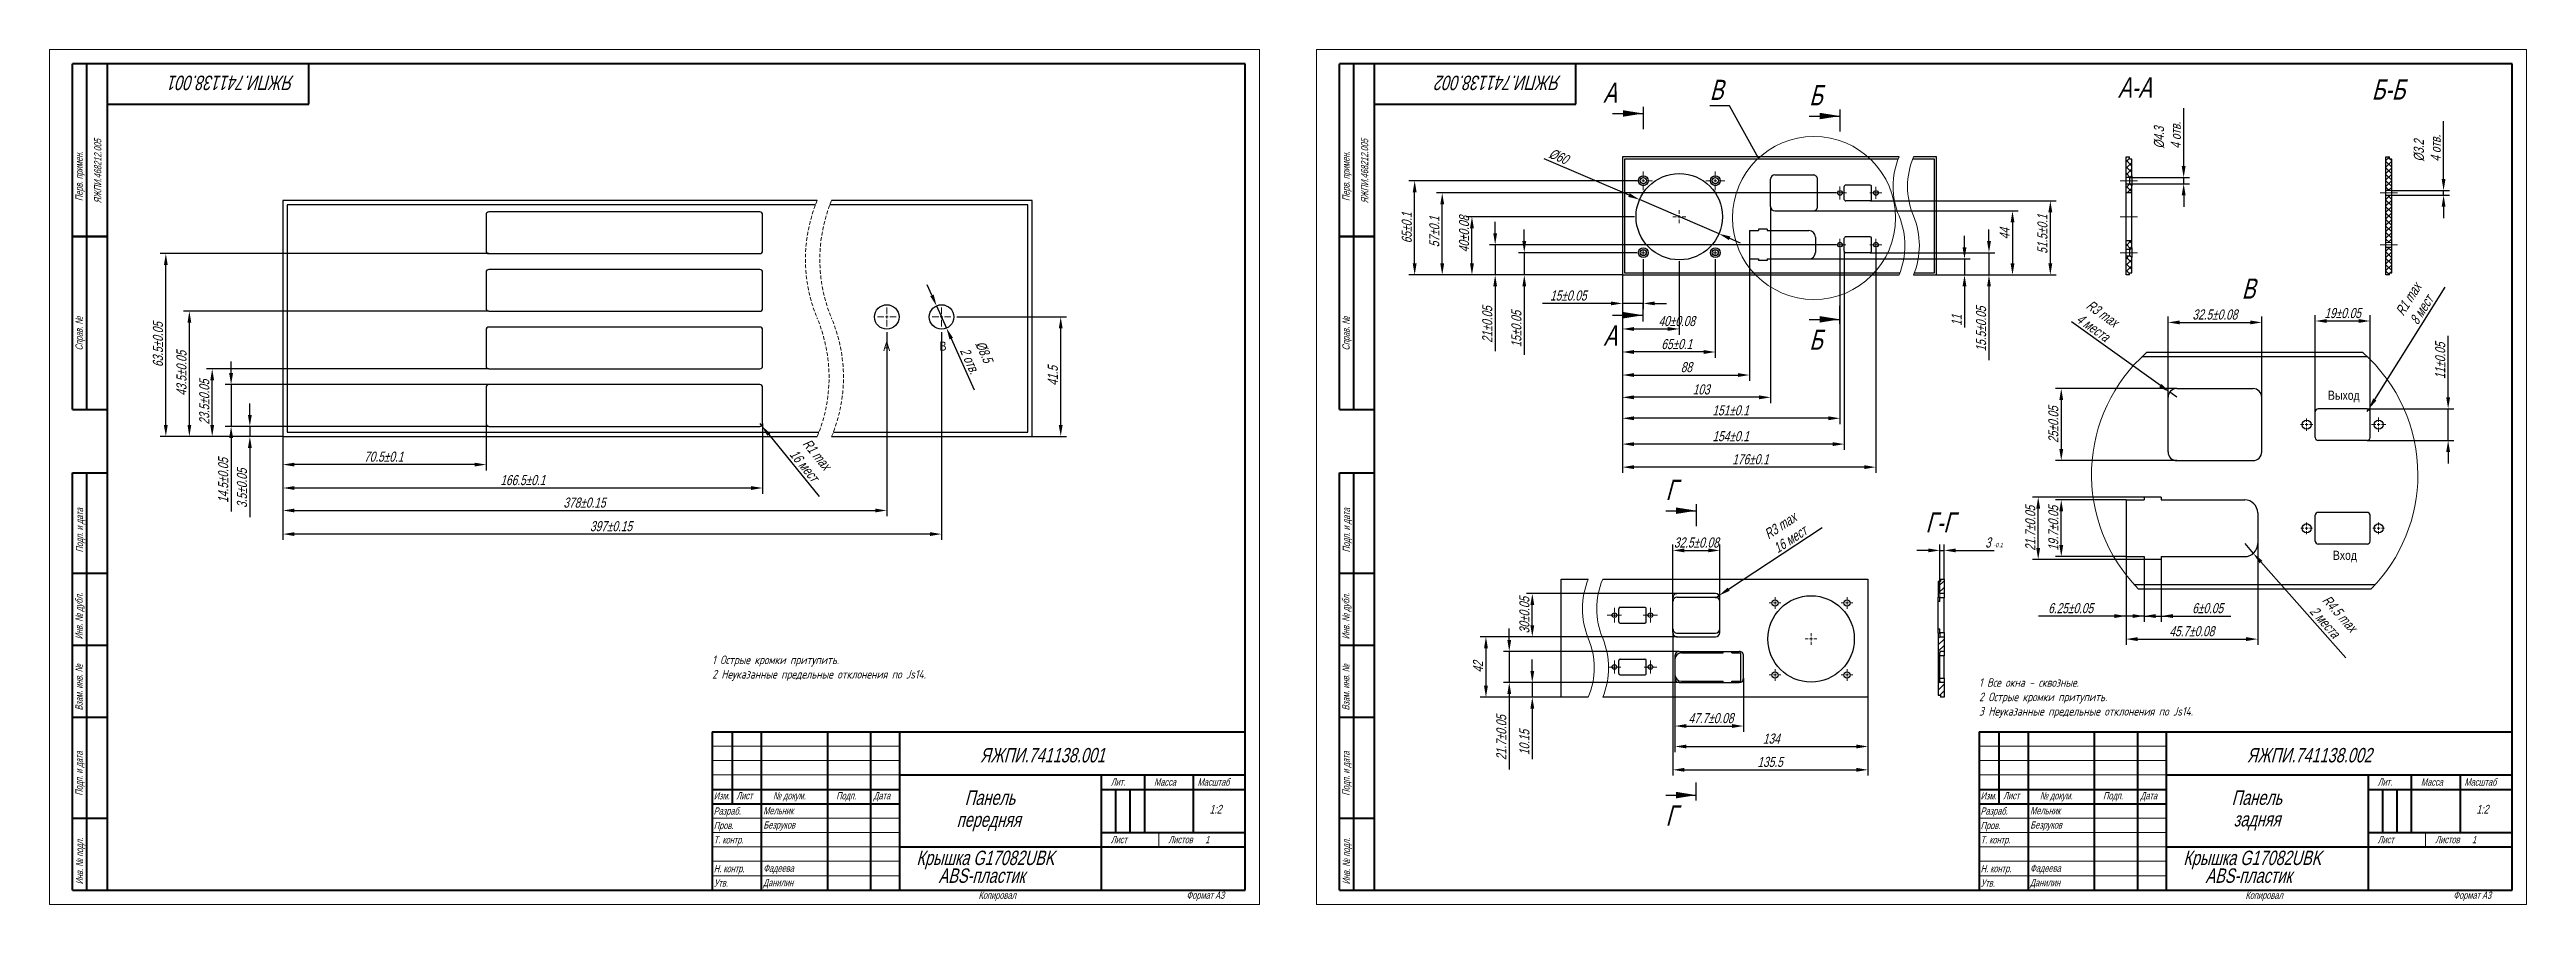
# Model space of a CAD drawing. Header units: millimetres. Extents: x 7140 to 8879, y -16257 to -5062.
# Drawn here: x 8019 to 8879, y -13840 to -13543 of the extents above; entities that cross this region are included whole.
import ezdxf

# ---------------------------------------------------------------- set-up
doc = ezdxf.new("R2010")
doc.units = ezdxf.units.MM
doc.linetypes.add('CENTERX2', pattern=[101.6, 63.5, -12.7, 12.7, -12.7])
doc.linetypes.add('HIDDEN', pattern=[1.905, 1.27, -0.635])
doc.layers.get('DEFPOINTS').update_dxf_attribs({"color": 1, "lineweight": 0})
doc.layers.add('TONK', color=7, linetype='Continuous')
doc.layers.add('ОСЕВЫЕ', color=7, linetype='Continuous')
doc.layers.add('КА тонкая', color=7, linetype='Continuous', lineweight=15)
doc.styles.add('CLW', font='clw.shx', dxfattribs={"width": 0.75, "oblique": 15})
doc.styles.get("Standard").update_dxf_attribs({"font": 'ARIALN.TTF', "height": 3.4})
doc.styles.add('гост', font='GOST_1.TTF', dxfattribs={"oblique": 15, "height": 3})
doc.dimstyles.new('clw', dxfattribs={"dimtxt": 3.5, "dimasz": 4, "dimexe": 2, "dimexo": 0, "dimgap": 1, "dimtad": 1, "dimdec": 4, "dimzin": 0, "dimdsep": 46, "dimtxsty": 'CLW', "dimcen": 5, "dimclrd": 256, "dimclre": 256, "dimclrt": 256, "dimadec": 0, "dimazin": 0, "dimtfac": 1, "dimtdec": 4, "dimtmove": 0, "dimatfit": 1, "dimfxl": 1, "dimtolj": 1, "dimtzin": 0, "dimlwd": -1, "dimlwe": -1, "dimarcsym": 0})
doc.dimstyles.new('SLDDIMSTYLE8', dxfattribs={"dimtxt": 0.18, "dimasz": 3.5, "dimexe": 0, "dimexo": 0.0625, "dimgap": 0, "dimtad": 0, "dimtih": 1, "dimtoh": 1, "dimdec": 0, "dimrnd": 1e-09, "dimzin": 0, "dimdsep": 46, "dimtxsty": 'Standard', "dimblk1": 'NONE', "dimblk2": 'NONE', "dimsah": 1, "dimcen": 0.09, "dimadec": 0, "dimazin": 0, "dimtfac": 3.5, "dimtdec": 0, "dimtofl": 0, "dimtmove": 0, "dimatfit": 3, "dimldrblk": 'NONE', "dimfxl": 1, "dimfrac": 2, "dimtolj": 1, "dimtzin": 0, "dimarcsym": 0})
pattern_1 = [(45, (0, 322.0025), (-1.12253202, 1.12253202), []), (135, (0, 322.0025), (-1.12253202, -1.12253202), [])]
pattern_2 = [(45, (8464.5051, -13836.3604), (-1.122532, 1.122532), [])]

msp = doc.modelspace()

# ---------------------------------------------------------------- texts
at = {"color": 7, "linetype": 'Continuous', "lineweight": 0, "attachment_point": 1, "style": 'CLW'}
for s, insert, char_height, rotation in [('ЯЖПИ.741138.001', (8104.05457, -13557.04105), 5, 180), ('ЯЖПИ.741138.002', (8543.77957, -13557.04105), 5, 180), ('ЯЖПИ.468212.005', (8034.51338, -13596.40553), 2.5, 90), ('ЯЖПИ.468212.005', (8474.23838, -13596.40553), 2.5, 90), ('Перв. примен.', (8028.03611, -13595.58708), 2.5, 90), ('Перв. примен.', (8467.76111, -13595.58708), 2.5, 90), ('Справ. №', (8028.03611, -13647.49226), 2.5, 90), ('Справ. №', (8467.76111, -13647.49226), 2.5, 90), ('Подп. и дата', (8028.17812, -13717.64093), 2.5, 90), ('Подп. и дата', (8467.90312, -13717.64093), 2.5, 90), ('Инв. № дубл.', (8027.98486, -13747.82489), 2.5, 90), ('Инв. № дубл.', (8467.70985, -13747.82489), 2.5, 90), ('Взам. инв. №', (8028.00939, -13772.54529), 2.5, 90), ('Взам. инв. №', (8467.73438, -13772.54529), 2.5, 90), ('Подп. и дата', (8028.02004, -13802.15475), 2.5, 90), ('Подп. и дата', (8467.74504, -13802.15475), 2.5, 90), ('Инв. № подл.', (8028.18974, -13832.98126), 2.5, 90), ('Инв. № подл.', (8467.91474, -13832.98126), 2.5, 90)]:
    msp.add_mtext(s, dxfattribs=dict(at, insert=insert, char_height=char_height, rotation=rotation))
at = {"color": 7, "linetype": 'Continuous', "char_height": 7, "attachment_point": 1, "style": 'CLW'}
for s, insert in [('А', (8558.28563, -13554.43676)), ('Б', (8629.8292, -13555.3245)), ('А', (8558.43569, -13638.79748)), ('Б', (8629.8292, -13640.25519)), ('Г', (8579.98514, -13692.41344)), ('Г', (8579.98514, -13805.52255))]:
    msp.add_mtext(s, dxfattribs=dict(at, insert=insert))
at = {"color": 7, "linetype": 'Continuous', "lineweight": 0, "style": 'CLW'}
for s, insert, char_height, attachment_point in [('В', (8595.28639, -13553.45144), 7, 1), ('А-А', (8742.85094, -13552.6309), 7, 2), ('Б-Б', (8830.8493, -13553.34612), 7, 2), ('В', (8782.26341, -13622.50177), 7, 2), ('Г-Г', (8675.15641, -13703.72257), 7, 2), ('Разраб.', (8249.55077, -13806.21583), 2.5, 1), ('Изм.', (8249.57382, -13800.94256), 2.5, 1), ('Лист', (8257.4224, -13800.88901), 2.5, 1), ('Мельник', (8266.7578, -13806.10626), 2.5, 1), ('№ докум.', (8270.15681, -13800.91341), 2.5, 1), ('Подп.', (8292.07493, -13800.91705), 2.5, 1), ('Дата', (8305.00792, -13800.91139), 2.5, 1), ('Разраб.', (8689.27576, -13806.21583), 2.5, 1), ('Изм.', (8689.29882, -13800.94256), 2.5, 1), ('Лист', (8697.14739, -13800.88901), 2.5, 1), ('Мельник', (8706.4828, -13806.10626), 2.5, 1), ('№ докум.', (8709.8818, -13800.91341), 2.5, 1), ('Подп.', (8731.79993, -13800.91705), 2.5, 1), ('Дата', (8744.73292, -13800.91139), 2.5, 1), ('Пров.', (8249.59165, -13811.24217), 2.5, 1), ('Безруков', (8266.80855, -13811.07051), 2.5, 1), ('Пров.', (8689.31664, -13811.24217), 2.5, 1), ('Безруков', (8706.53355, -13811.07051), 2.5, 1), ('Т. контр.', (8249.53718, -13816.2435), 2.5, 1), ('Т. контр.', (8689.26217, -13816.2435), 2.5, 1), ('Утв.', (8249.58563, -13831.24474), 2.5, 1), ('Н. контр.', (8249.59944, -13826.22665), 2.5, 1), ('Данилин', (8266.72355, -13831.08615), 2.5, 1), ('Фадеева', (8266.77858, -13826.08636), 2.5, 1), ('Утв.', (8689.31063, -13831.24474), 2.5, 1), ('Н. контр.', (8689.32443, -13826.22665), 2.5, 1), ('Данилин', (8706.44855, -13831.08615), 2.5, 1), ('Фадеева', (8706.50357, -13826.08636), 2.5, 1), ('Копировал', (8341.49503, -13835.47661), 2.5, 1), ('Формат А3', (8413.66963, -13835.46155), 2.5, 1), ('Копировал', (8781.22002, -13835.47661), 2.5, 1), ('Формат А3', (8853.39463, -13835.46155), 2.5, 1)]:
    msp.add_mtext(s, dxfattribs=dict(at, insert=insert, char_height=char_height, attachment_point=attachment_point))
at = {"char_height": 3.15, "attachment_point": 1}
for s, insert, width in [('A', (8308.4005, -13644.53604), 4.783015), ('B', (8327.94154, -13644.38883), 4.783015), ('Выход', (8809.85137, -13661.48775), 8.1036902), ('Вход', (8811.58511, -13717.07222), 8.1036902)]:
    msp.add_mtext(s, dxfattribs=dict(at, insert=insert, width=width))
at = {"layer": 'TONK', "style": 'CLW', "oblique": 15, "width": 0.75}
for s, height, p in [('ЯЖПИ.741138.001', 5, (8341.98278, -13790.57567)), ('ЯЖПИ.741138.002', 5, (8781.70778, -13790.57567)), ('Лит.', 2.5, (8387.3999, -13798.65351)), ('Масса', 2.5, (8402.3999, -13798.65351)), ('Масштаб', 2.5, (8417.52623, -13798.65351)), ('Лит.', 2.5, (8827.12489, -13798.65351)), ('Масса', 2.5, (8842.12489, -13798.65351)), ('Масштаб', 2.5, (8857.25123, -13798.65351)), ('Панель', 5, (8336.71663, -13805.33757)), ('1:2', 3, (8421.66633, -13808.34572)), ('Панель', 5, (8776.44163, -13805.33757)), ('1:2', 3, (8861.39132, -13808.34572)), ('передняя', 5, (8333.89895, -13812.99234)), ('задняя', 5, (8777.11061, -13812.82507)), ('Крышка G17082UBK', 5, (8319.92602, -13826.24502)), ('Лист', 2.5, (8387.3999, -13818.65351)), ('Листов      1', 2.5, (8407.3999, -13818.65351)), ('Крышка G17082UBK', 5, (8759.65102, -13826.24502)), ('Лист', 2.5, (8827.12489, -13818.65351)), ('Листов      1', 2.5, (8847.12489, -13818.65351)), ('ABS-пластик', 5, (8327.60965, -13832.42092)), ('ABS-пластик', 5, (8767.33464, -13832.42092))]:
    msp.add_text(s, height=height, dxfattribs=at).set_placement(p)
at = {"layer": 'КА тонкая', "linetype": 'ByBlock', "lineweight": 30, "ltscale": 20, "insert": (8693.78368, -13714.32743), "char_height": 1.5, "attachment_point": 1, "style": 'CLW'}
msp.add_mtext_dynamic_manual_height_columns('-0.1', width=11.6929042, gutter_width=15, heights=[0], dxfattribs=at)
at = {"layer": 'КА тонкая', "linetype": 'ByBlock', "ltscale": 20, "char_height": 3, "attachment_point": 1, "style": 'гост'}
for s, insert in [('1 Острые кромки притупить.\\P2 Неуказанные предельные отклонения по Js14.', (8249.03499, -13753.46074)), ('1 Все окна - сквозные.\\P2 Острые кромки притупить.\\P3 Неуказанные предельные отклонения по Js14.', (8688.75999, -13761.32906))]:
    msp.add_mtext_dynamic_manual_height_columns(s, width=185, gutter_width=15, heights=[0], dxfattribs=dict(at, insert=insert))

# ---------------------------------------------------------------- blocks, each defined once
blk = doc.blocks.new('*D129')
at = {"linetype": 'Continuous', "transparency": 16777216}
for p, q in [((8088.56, -13669.86), (8088.56, -13665.86)), ((8171.55, -13673.86), (8086.56, -13673.86)), ((8100.05, -13677.36), (8086.56, -13677.36)), ((8088.56, -13673.86), (8088.56, -13677.36)), ((8088.56, -13681.36), (8088.56, -13705.37))]:
    blk.add_line(p, q, dxfattribs=at)
at = {"linetype": 'Continuous', "lineweight": 0, "transparency": 16777216}
for points in [[(8087.9, -13669.86), (8089.23, -13669.86), (8088.56, -13673.86)], [(8087.9, -13681.36), (8089.23, -13681.36), (8088.56, -13677.36)]]:
    blk.add_solid(points, dxfattribs=at)
at = {"layer": 'DEFPOINTS', "color": 0, "linetype": 'Continuous', "lineweight": 0, "transparency": 16777216}
for p in [(8088.56, -13673.86), (8100.05, -13677.36), (8171.55, -13673.86)]:
    blk.add_point(p, dxfattribs=at)
at = {"linetype": 'Continuous', "lineweight": 0, "transparency": 16777216, "insert": (8084.06, -13695.36), "char_height": 3.5, "attachment_point": 2, "rotation": 90, "style": 'CLW'}
blk.add_mtext('\\A1;3.5%%P0.05', dxfattribs=at)
blk = doc.blocks.new('*D130')
at = {"linetype": 'Continuous', "transparency": 16777216}
for p, q in [((8171.55, -13653.86), (8073.49, -13653.86)), ((8075.49, -13673.36), (8075.49, -13657.86)), ((8100.05, -13677.36), (8073.49, -13677.36))]:
    blk.add_line(p, q, dxfattribs=at)
at = {"linetype": 'Continuous', "lineweight": 0, "transparency": 16777216}
for points in [[(8074.83, -13657.86), (8076.16, -13657.86), (8075.49, -13653.86)], [(8074.83, -13673.36), (8076.16, -13673.36), (8075.49, -13677.36)]]:
    blk.add_solid(points, dxfattribs=at)
at = {"layer": 'DEFPOINTS', "color": 0, "linetype": 'Continuous', "lineweight": 0, "transparency": 16777216}
for p in [(8075.49, -13653.86), (8171.55, -13653.86), (8100.05, -13677.36)]:
    blk.add_point(p, dxfattribs=at)
at = {"linetype": 'Continuous', "lineweight": 0, "transparency": 16777216, "insert": (8070.99, -13665.39), "char_height": 3.5, "attachment_point": 2, "rotation": 90, "style": 'CLW'}
blk.add_mtext('\\A1;23.5%%P0.05', dxfattribs=at)
blk = doc.blocks.new('*D131')
at = {"linetype": 'Continuous', "transparency": 16777216}
for p, q in [((8171.55, -13633.86), (8065.57, -13633.86)), ((8067.57, -13673.36), (8067.57, -13637.86)), ((8100.05, -13677.36), (8065.57, -13677.36))]:
    blk.add_line(p, q, dxfattribs=at)
at = {"linetype": 'Continuous', "lineweight": 0, "transparency": 16777216}
for points in [[(8066.91, -13637.86), (8068.24, -13637.86), (8067.57, -13633.86)], [(8066.91, -13673.36), (8068.24, -13673.36), (8067.57, -13677.36)]]:
    blk.add_solid(points, dxfattribs=at)
at = {"layer": 'DEFPOINTS', "color": 0, "linetype": 'Continuous', "lineweight": 0, "transparency": 16777216}
for p in [(8067.57, -13633.86), (8171.55, -13633.86), (8100.05, -13677.36)]:
    blk.add_point(p, dxfattribs=at)
at = {"linetype": 'Continuous', "lineweight": 0, "transparency": 16777216, "insert": (8063.07, -13655.42), "char_height": 3.5, "attachment_point": 2, "rotation": 90, "style": 'CLW'}
blk.add_mtext('\\A1;43.5%%P0.05', dxfattribs=at)
blk = doc.blocks.new('*D132')
at = {"linetype": 'Continuous', "transparency": 16777216}
for p, q in [((8171.55, -13613.86), (8057.4, -13613.86)), ((8059.4, -13673.36), (8059.4, -13617.86)), ((8100.05, -13677.36), (8057.4, -13677.36))]:
    blk.add_line(p, q, dxfattribs=at)
at = {"linetype": 'Continuous', "lineweight": 0, "transparency": 16777216}
for points in [[(8058.73, -13617.86), (8060.06, -13617.86), (8059.4, -13613.86)], [(8058.73, -13673.36), (8060.06, -13673.36), (8059.4, -13677.36)]]:
    blk.add_solid(points, dxfattribs=at)
at = {"layer": 'DEFPOINTS', "color": 0, "linetype": 'Continuous', "lineweight": 0, "transparency": 16777216}
for p in [(8059.4, -13613.86), (8171.55, -13613.86), (8100.05, -13677.36)]:
    blk.add_point(p, dxfattribs=at)
at = {"linetype": 'Continuous', "lineweight": 0, "transparency": 16777216, "insert": (8054.9, -13645.46), "char_height": 3.5, "attachment_point": 2, "rotation": 90, "style": 'CLW'}
blk.add_mtext('\\A1;63.5%%P0.05', dxfattribs=at)
blk = doc.blocks.new('*D133')
at = {"linetype": 'Continuous', "transparency": 16777216}
for p, q in [((8082.05, -13655.36), (8082.05, -13651.36)), ((8171.55, -13659.36), (8080.05, -13659.36)), ((8082.05, -13659.36), (8082.05, -13673.86)), ((8171.55, -13673.86), (8080.05, -13673.86)), ((8082.05, -13677.86), (8082.05, -13703.42))]:
    blk.add_line(p, q, dxfattribs=at)
at = {"linetype": 'Continuous', "lineweight": 0, "transparency": 16777216}
for points in [[(8081.38, -13655.36), (8082.72, -13655.36), (8082.05, -13659.36)], [(8081.38, -13677.86), (8082.72, -13677.86), (8082.05, -13673.86)]]:
    blk.add_solid(points, dxfattribs=at)
at = {"layer": 'DEFPOINTS', "color": 0, "linetype": 'Continuous', "lineweight": 0, "transparency": 16777216}
for p in [(8171.55, -13659.36), (8082.05, -13673.86), (8171.55, -13673.86)]:
    blk.add_point(p, dxfattribs=at)
at = {"linetype": 'Continuous', "lineweight": 0, "transparency": 16777216, "insert": (8077.55, -13692.64), "char_height": 3.5, "attachment_point": 2, "rotation": 90, "style": 'CLW'}
blk.add_mtext('\\A1;14.5%%P0.05', dxfattribs=at)
blk = doc.blocks.new('*D134')
at = {"linetype": 'Continuous', "transparency": 16777216}
for p, q in [((8100.05, -13677.36), (8100.05, -13689.13)), ((8170.55, -13672.86), (8170.55, -13689.13)), ((8166.55, -13687.13), (8104.05, -13687.13))]:
    blk.add_line(p, q, dxfattribs=at)
at = {"linetype": 'Continuous', "lineweight": 0, "transparency": 16777216}
for points in [[(8104.05, -13686.47), (8104.05, -13687.8), (8100.05, -13687.13)], [(8166.55, -13686.47), (8166.55, -13687.8), (8170.55, -13687.13)]]:
    blk.add_solid(points, dxfattribs=at)
at = {"layer": 'DEFPOINTS', "color": 0, "linetype": 'Continuous', "lineweight": 0, "transparency": 16777216}
for p in [(8100.05, -13677.36), (8170.55, -13672.86), (8100.05, -13687.13)]:
    blk.add_point(p, dxfattribs=at)
at = {"linetype": 'Continuous', "lineweight": 0, "transparency": 16777216, "insert": (8135.03, -13682.63), "char_height": 3.5, "attachment_point": 2, "style": 'CLW'}
blk.add_mtext('\\A1;70.5%%P0.1', dxfattribs=at)
blk = doc.blocks.new('*D135')
at = {"linetype": 'Continuous', "transparency": 16777216}
for p, q in [((8100.05, -13677.36), (8100.05, -13697.27)), ((8266.55, -13672.86), (8266.55, -13697.27)), ((8262.55, -13695.27), (8104.05, -13695.27))]:
    blk.add_line(p, q, dxfattribs=at)
at = {"linetype": 'Continuous', "lineweight": 0, "transparency": 16777216}
for points in [[(8104.05, -13694.61), (8104.05, -13695.94), (8100.05, -13695.27)], [(8262.55, -13694.61), (8262.55, -13695.94), (8266.55, -13695.27)]]:
    blk.add_solid(points, dxfattribs=at)
at = {"layer": 'DEFPOINTS', "color": 0, "linetype": 'Continuous', "lineweight": 0, "transparency": 16777216}
for p in [(8100.05, -13677.36), (8266.55, -13672.86), (8100.05, -13695.27)]:
    blk.add_point(p, dxfattribs=at)
at = {"linetype": 'Continuous', "lineweight": 0, "transparency": 16777216, "insert": (8183.3, -13690.77), "char_height": 3.5, "attachment_point": 2, "style": 'CLW'}
blk.add_mtext('\\A1;166.5%%P0.1', dxfattribs=at)
blk = doc.blocks.new('*D136')
at = {"linetype": 'Continuous', "transparency": 16777216}
for p, q in [((8265.55, -13672.86), (8266.18, -13673.63)), ((8268.71, -13676.73), (8286.19, -13698.18))]:
    blk.add_line(p, q, dxfattribs=at)
at = {"linetype": 'Continuous', "lineweight": 0, "transparency": 16777216}
blk.add_solid([(8269.23, -13676.31), (8268.19, -13677.16), (8266.18, -13673.63)], dxfattribs=at)
at = {"layer": 'DEFPOINTS', "color": 0, "linetype": 'Continuous', "lineweight": 0, "transparency": 16777216}
for p in [(8265.55, -13672.86), (8266.18, -13673.63)]:
    blk.add_point(p, dxfattribs=at)
at = {"linetype": 'Continuous', "lineweight": 0, "transparency": 16777216, "insert": (8282.91, -13677.79), "char_height": 3.5, "attachment_point": 1, "rotation": 309.19024, "style": 'CLW'}
blk.add_mtext('\\A1;R1 max\\P16 мест', dxfattribs=at)
blk = doc.blocks.new('*D137')
at = {"linetype": 'Continuous', "transparency": 16777216}
for p, q in [((8325.29, -13628.32), (8323.66, -13624.67)), ((8326.92, -13631.98), (8330.38, -13639.74)), ((8332.01, -13643.39), (8339.92, -13661.13))]:
    blk.add_line(p, q, dxfattribs=at)
at = {"linetype": 'Continuous', "lineweight": 0, "transparency": 16777216}
for points in [[(8325.9, -13628.05), (8324.68, -13628.6), (8326.92, -13631.98)], [(8332.62, -13643.12), (8331.4, -13643.67), (8330.38, -13639.74)]]:
    blk.add_solid(points, dxfattribs=at)
at = {"layer": 'DEFPOINTS', "color": 0, "linetype": 'Continuous', "lineweight": 0, "transparency": 16777216}
for p in [(8326.92, -13631.98), (8330.38, -13639.74)]:
    blk.add_point(p, dxfattribs=at)
at = {"linetype": 'Continuous', "lineweight": 0, "transparency": 16777216, "insert": (8343.48, -13643.75), "char_height": 3.5, "attachment_point": 1, "rotation": 294.02582, "style": 'CLW'}
blk.add_mtext('\\A1;%%C8.5\\P2 отв.', dxfattribs=at)
blk = doc.blocks.new('*D138')
at = {"linetype": 'Continuous', "transparency": 16777216}
for p, q in [((8309.65, -13641.11), (8309.65, -13705.08)), ((8100.05, -13677.36), (8100.05, -13705.08)), ((8104.05, -13703.08), (8305.65, -13703.08))]:
    blk.add_line(p, q, dxfattribs=at)
at = {"linetype": 'Continuous', "lineweight": 0, "transparency": 16777216}
for points in [[(8104.05, -13702.42), (8104.05, -13703.75), (8100.05, -13703.08)], [(8305.65, -13702.42), (8305.65, -13703.75), (8309.65, -13703.08)]]:
    blk.add_solid(points, dxfattribs=at)
at = {"layer": 'DEFPOINTS', "color": 0, "linetype": 'Continuous', "lineweight": 0, "transparency": 16777216}
for p in [(8309.65, -13641.11), (8100.05, -13677.36), (8309.65, -13703.08)]:
    blk.add_point(p, dxfattribs=at)
at = {"linetype": 'Continuous', "lineweight": 0, "transparency": 16777216, "insert": (8204.71, -13698.58), "char_height": 3.5, "attachment_point": 2, "style": 'CLW'}
blk.add_mtext('\\A1;378%%P0.15', dxfattribs=at)
blk = doc.blocks.new('*D139')
at = {"linetype": 'Continuous', "transparency": 16777216}
for p, q in [((8328.65, -13641.11), (8328.65, -13713.28)), ((8100.05, -13677.36), (8100.05, -13713.28)), ((8324.65, -13711.28), (8104.05, -13711.28))]:
    blk.add_line(p, q, dxfattribs=at)
at = {"linetype": 'Continuous', "lineweight": 0, "transparency": 16777216}
for points in [[(8104.05, -13710.61), (8104.05, -13711.94), (8100.05, -13711.28)], [(8324.65, -13710.61), (8324.65, -13711.94), (8328.65, -13711.28)]]:
    blk.add_solid(points, dxfattribs=at)
at = {"layer": 'DEFPOINTS', "color": 0, "linetype": 'Continuous', "lineweight": 0, "transparency": 16777216}
for p in [(8328.65, -13641.11), (8100.05, -13677.36), (8100.05, -13711.28)]:
    blk.add_point(p, dxfattribs=at)
at = {"linetype": 'Continuous', "lineweight": 0, "transparency": 16777216, "insert": (8213.93, -13706.78), "char_height": 3.5, "attachment_point": 2, "style": 'CLW'}
blk.add_mtext('\\A1;397%%P0.15', dxfattribs=at)
blk = doc.blocks.new('*D140')
at = {"linetype": 'Continuous', "transparency": 16777216}
for p, q in [((8333.9, -13635.86), (8372.01, -13635.86)), ((8370.01, -13673.36), (8370.01, -13639.86)), ((8360.15, -13677.36), (8372.01, -13677.36))]:
    blk.add_line(p, q, dxfattribs=at)
at = {"linetype": 'Continuous', "lineweight": 0, "transparency": 16777216}
for points in [[(8369.34, -13639.86), (8370.68, -13639.86), (8370.01, -13635.86)], [(8369.34, -13673.36), (8370.68, -13673.36), (8370.01, -13677.36)]]:
    blk.add_solid(points, dxfattribs=at)
at = {"layer": 'DEFPOINTS', "color": 0, "linetype": 'Continuous', "lineweight": 0, "transparency": 16777216}
for p in [(8333.9, -13635.86), (8370.01, -13635.86), (8360.15, -13677.36)]:
    blk.add_point(p, dxfattribs=at)
at = {"linetype": 'Continuous', "lineweight": 0, "transparency": 16777216, "insert": (8365.51, -13656.3), "char_height": 3.5, "attachment_point": 2, "rotation": 90, "style": 'CLW'}
blk.add_mtext('\\A1;41.5', dxfattribs=at)
blk = doc.blocks.new('SW_CENTERMARKSYMBOL_0')
at = {"color": 0, "linetype": 'Continuous', "lineweight": 0}
for p, q in [((-1, 0), (-3.25, 0)), ((0, 0), (-0.5, 0)), ((0, 1), (0, 3.25)), ((0, 0), (0, 0.5)), ((0, 0), (0, -0.5)), ((0, 0), (0.5, 0)), ((1, 0), (3.25, 0)), ((0, -1), (0, -3.25))]:
    blk.add_line(p, q, dxfattribs=at)
blk = doc.blocks.new('SW_CENTERMARKSYMBOL_1')
at = {"color": 0, "linetype": 'Continuous', "lineweight": 0}
for p, q in [((-1, 0), (-3.25, 0)), ((0, 0), (-0.5, 0)), ((0, 1), (0, 3.25)), ((0, 0), (0, 0.5)), ((0, 0), (0, -0.5)), ((0, 0), (0.5, 0)), ((1, 0), (3.25, 0)), ((0, -1), (0, -3.25))]:
    blk.add_line(p, q, dxfattribs=at)
blk = doc.blocks.new('*D171')
at = {"linetype": 'Continuous', "transparency": 16777216}
for p, q in [((8584.72, -13616.52), (8584.72, -13642.02)), ((8564.97, -13621.27), (8564.97, -13642.02)), ((8568.97, -13640.02), (8580.72, -13640.02))]:
    blk.add_line(p, q, dxfattribs=at)
at = {"linetype": 'Continuous', "lineweight": 0, "transparency": 16777216}
for points in [[(8568.97, -13639.36), (8568.97, -13640.69), (8564.97, -13640.02)], [(8580.72, -13639.36), (8580.72, -13640.69), (8584.72, -13640.02)]]:
    blk.add_solid(points, dxfattribs=at)
at = {"layer": 'DEFPOINTS', "color": 0, "linetype": 'Continuous', "lineweight": 0, "transparency": 16777216}
for p in [(8584.72, -13616.52), (8564.97, -13621.27), (8584.72, -13640.02)]:
    blk.add_point(p, dxfattribs=at)
at = {"linetype": 'Continuous', "lineweight": 0, "transparency": 16777216, "insert": (8583.83, -13635.52), "char_height": 3.5, "attachment_point": 2, "style": 'CLW'}
blk.add_mtext('\\A1;40%%P0.08', dxfattribs=at)
blk = doc.blocks.new('*D172')
at = {"linetype": 'Continuous', "transparency": 16777216}
for p, q in [((8572.22, -13615.75), (8572.22, -13633.15)), ((8564.97, -13621.27), (8564.97, -13633.15)), ((8560.97, -13631.15), (8537.28, -13631.15)), ((8572.22, -13631.15), (8564.97, -13631.15)), ((8576.22, -13631.15), (8580.22, -13631.15))]:
    blk.add_line(p, q, dxfattribs=at)
at = {"linetype": 'Continuous', "lineweight": 0, "transparency": 16777216}
for points in [[(8560.97, -13630.48), (8560.97, -13631.81), (8564.97, -13631.15)], [(8576.22, -13630.48), (8576.22, -13631.81), (8572.22, -13631.15)]]:
    blk.add_solid(points, dxfattribs=at)
at = {"layer": 'DEFPOINTS', "color": 0, "linetype": 'Continuous', "lineweight": 0, "transparency": 16777216}
for p in [(8572.22, -13615.75), (8564.97, -13621.27), (8564.97, -13631.15)]:
    blk.add_point(p, dxfattribs=at)
at = {"linetype": 'Continuous', "lineweight": 0, "transparency": 16777216, "insert": (8546.19, -13626.65), "char_height": 3.5, "attachment_point": 2, "style": 'CLW'}
blk.add_mtext('\\A1;15%%P0.05', dxfattribs=at)
blk = doc.blocks.new('*D173')
at = {"linetype": 'Continuous', "transparency": 16777216}
for p, q in [((8597.22, -13615.75), (8597.22, -13650.02)), ((8564.97, -13621.27), (8564.97, -13650.02)), ((8593.22, -13648.02), (8568.97, -13648.02))]:
    blk.add_line(p, q, dxfattribs=at)
at = {"linetype": 'Continuous', "lineweight": 0, "transparency": 16777216}
for points in [[(8568.97, -13647.36), (8568.97, -13648.69), (8564.97, -13648.02)], [(8593.22, -13647.36), (8593.22, -13648.69), (8597.22, -13648.02)]]:
    blk.add_solid(points, dxfattribs=at)
at = {"layer": 'DEFPOINTS', "color": 0, "linetype": 'Continuous', "lineweight": 0, "transparency": 16777216}
for p in [(8597.22, -13615.75), (8564.97, -13621.27), (8564.97, -13648.02)]:
    blk.add_point(p, dxfattribs=at)
at = {"linetype": 'Continuous', "lineweight": 0, "transparency": 16777216, "insert": (8583.83, -13643.52), "char_height": 3.5, "attachment_point": 2, "style": 'CLW'}
blk.add_mtext('\\A1;65%%P0.1', dxfattribs=at)
blk = doc.blocks.new('*D174')
at = {"linetype": 'Continuous', "transparency": 16777216}
for p, q in [((8652.96, -13612.07), (8652.96, -13690.02)), ((8564.97, -13621.27), (8564.97, -13690.02)), ((8648.96, -13688.02), (8568.97, -13688.02))]:
    blk.add_line(p, q, dxfattribs=at)
at = {"linetype": 'Continuous', "lineweight": 0, "transparency": 16777216}
for points in [[(8568.97, -13687.36), (8568.97, -13688.69), (8564.97, -13688.02)], [(8648.96, -13687.36), (8648.96, -13688.69), (8652.96, -13688.02)]]:
    blk.add_solid(points, dxfattribs=at)
at = {"layer": 'DEFPOINTS', "color": 0, "linetype": 'Continuous', "lineweight": 0, "transparency": 16777216}
for p in [(8652.96, -13612.07), (8564.97, -13621.27), (8564.97, -13688.02)]:
    blk.add_point(p, dxfattribs=at)
at = {"linetype": 'Continuous', "lineweight": 0, "transparency": 16777216, "insert": (8609.43, -13683.52), "char_height": 3.5, "attachment_point": 2, "style": 'CLW'}
blk.add_mtext('\\A1;176%%P0.1', dxfattribs=at)
blk = doc.blocks.new('*D175')
at = {"linetype": 'Continuous', "transparency": 16777216}
for p, q in [((8530.91, -13609.52), (8530.91, -13605.52)), ((8569.99, -13613.52), (8528.91, -13613.52)), ((8530.91, -13613.52), (8530.91, -13621.27)), ((8564.97, -13621.27), (8528.91, -13621.27)), ((8530.91, -13625.27), (8530.91, -13648.96))]:
    blk.add_line(p, q, dxfattribs=at)
at = {"linetype": 'Continuous', "lineweight": 0, "transparency": 16777216}
for points in [[(8530.24, -13609.52), (8531.58, -13609.52), (8530.91, -13613.52)], [(8530.24, -13625.27), (8531.58, -13625.27), (8530.91, -13621.27)]]:
    blk.add_solid(points, dxfattribs=at)
at = {"layer": 'DEFPOINTS', "color": 0, "linetype": 'Continuous', "lineweight": 0, "transparency": 16777216}
for p in [(8530.91, -13613.52), (8569.99, -13613.52), (8564.97, -13621.27)]:
    blk.add_point(p, dxfattribs=at)
at = {"linetype": 'Continuous', "lineweight": 0, "transparency": 16777216, "insert": (8526.41, -13640.05), "char_height": 3.5, "attachment_point": 2, "rotation": 90, "style": 'CLW'}
blk.add_mtext('\\A1;15%%P0.05', dxfattribs=at)
blk = doc.blocks.new('*D176')
at = {"linetype": 'Continuous', "transparency": 16777216}
for p, q in [((8569.99, -13588.52), (8490.86, -13588.52)), ((8492.86, -13617.27), (8492.86, -13592.52)), ((8564.97, -13621.27), (8490.86, -13621.27))]:
    blk.add_line(p, q, dxfattribs=at)
at = {"linetype": 'Continuous', "lineweight": 0, "transparency": 16777216}
for points in [[(8492.19, -13592.52), (8493.53, -13592.52), (8492.86, -13588.52)], [(8492.19, -13617.27), (8493.53, -13617.27), (8492.86, -13621.27)]]:
    blk.add_solid(points, dxfattribs=at)
at = {"layer": 'DEFPOINTS', "color": 0, "linetype": 'Continuous', "lineweight": 0, "transparency": 16777216}
for p in [(8492.86, -13588.52), (8569.99, -13588.52), (8564.97, -13621.27)]:
    blk.add_point(p, dxfattribs=at)
at = {"linetype": 'Continuous', "lineweight": 0, "transparency": 16777216, "insert": (8488.36, -13604.89), "char_height": 3.5, "attachment_point": 2, "rotation": 90, "style": 'CLW'}
blk.add_mtext('\\A1;65%%P0.1', dxfattribs=at)
blk = doc.blocks.new('*D177')
at = {"linetype": 'Continuous', "transparency": 16777216}
for p, q in [((8520.81, -13606.77), (8520.81, -13602.77)), ((8639.17, -13610.77), (8518.81, -13610.77)), ((8520.81, -13610.77), (8520.81, -13621.27)), ((8564.97, -13621.27), (8518.81, -13621.27)), ((8520.81, -13625.27), (8520.81, -13647.71))]:
    blk.add_line(p, q, dxfattribs=at)
at = {"linetype": 'Continuous', "lineweight": 0, "transparency": 16777216}
for points in [[(8520.14, -13606.77), (8521.47, -13606.77), (8520.81, -13610.77)], [(8520.14, -13625.27), (8521.47, -13625.27), (8520.81, -13621.27)]]:
    blk.add_solid(points, dxfattribs=at)
at = {"layer": 'DEFPOINTS', "color": 0, "linetype": 'Continuous', "lineweight": 0, "transparency": 16777216}
for p in [(8520.81, -13610.77), (8639.17, -13610.77), (8564.97, -13621.27)]:
    blk.add_point(p, dxfattribs=at)
at = {"linetype": 'Continuous', "lineweight": 0, "transparency": 16777216, "insert": (8516.31, -13638.49), "char_height": 3.5, "attachment_point": 2, "rotation": 90, "style": 'CLW'}
blk.add_mtext('\\A1;21%%P0.05', dxfattribs=at)
blk = doc.blocks.new('*D178')
at = {"linetype": 'Continuous', "transparency": 16777216}
for p, q in [((8639.17, -13592.77), (8500.43, -13592.77)), ((8502.43, -13617.27), (8502.43, -13596.77)), ((8564.97, -13621.27), (8500.43, -13621.27))]:
    blk.add_line(p, q, dxfattribs=at)
at = {"linetype": 'Continuous', "lineweight": 0, "transparency": 16777216}
for points in [[(8501.77, -13596.77), (8503.1, -13596.77), (8502.43, -13592.77)], [(8501.77, -13617.27), (8503.1, -13617.27), (8502.43, -13621.27)]]:
    blk.add_solid(points, dxfattribs=at)
at = {"layer": 'DEFPOINTS', "color": 0, "linetype": 'Continuous', "lineweight": 0, "transparency": 16777216}
for p in [(8502.43, -13592.77), (8639.17, -13592.77), (8564.97, -13621.27)]:
    blk.add_point(p, dxfattribs=at)
at = {"linetype": 'Continuous', "lineweight": 0, "transparency": 16777216, "insert": (8497.93, -13606.26), "char_height": 3.5, "attachment_point": 2, "rotation": 90, "style": 'CLW'}
blk.add_mtext('\\A1;57%%P0.1', dxfattribs=at)
blk = doc.blocks.new('*D179')
at = {"linetype": 'Continuous', "transparency": 16777216}
for p, q in [((8569.22, -13601.02), (8510.74, -13601.02)), ((8512.74, -13617.27), (8512.74, -13605.02)), ((8564.97, -13621.27), (8510.74, -13621.27))]:
    blk.add_line(p, q, dxfattribs=at)
at = {"linetype": 'Continuous', "lineweight": 0, "transparency": 16777216}
for points in [[(8512.08, -13605.02), (8513.41, -13605.02), (8512.74, -13601.02)], [(8512.08, -13617.27), (8513.41, -13617.27), (8512.74, -13621.27)]]:
    blk.add_solid(points, dxfattribs=at)
at = {"layer": 'DEFPOINTS', "color": 0, "linetype": 'Continuous', "lineweight": 0, "transparency": 16777216}
for p in [(8512.74, -13601.02), (8569.22, -13601.02), (8564.97, -13621.27)]:
    blk.add_point(p, dxfattribs=at)
at = {"linetype": 'Continuous', "lineweight": 0, "transparency": 16777216, "insert": (8508.24, -13607.09), "char_height": 3.5, "attachment_point": 2, "rotation": 90, "style": 'CLW'}
blk.add_mtext('\\A1;40%%P0.08', dxfattribs=at)
blk = doc.blocks.new('*D180')
at = {"linetype": 'Continuous', "transparency": 16777216}
for p, q in [((8609.12, -13615.7), (8609.12, -13658.02)), ((8564.97, -13621.27), (8564.97, -13658.02)), ((8568.97, -13656.02), (8605.12, -13656.02))]:
    blk.add_line(p, q, dxfattribs=at)
at = {"linetype": 'Continuous', "lineweight": 0, "transparency": 16777216}
for points in [[(8568.97, -13655.36), (8568.97, -13656.69), (8564.97, -13656.02)], [(8605.12, -13655.36), (8605.12, -13656.69), (8609.12, -13656.02)]]:
    blk.add_solid(points, dxfattribs=at)
at = {"layer": 'DEFPOINTS', "color": 0, "linetype": 'Continuous', "lineweight": 0, "transparency": 16777216}
for p in [(8609.12, -13615.7), (8564.97, -13621.27), (8609.12, -13656.02)]:
    blk.add_point(p, dxfattribs=at)
at = {"linetype": 'Continuous', "lineweight": 0, "transparency": 16777216, "insert": (8587.18, -13651.52), "char_height": 3.5, "attachment_point": 2, "style": 'CLW'}
blk.add_mtext('\\A1;88', dxfattribs=at)
blk = doc.blocks.new('*D181')
at = {"linetype": 'Continuous', "transparency": 16777216}
for p, q in [((8616.42, -13597.52), (8616.42, -13665.77)), ((8564.97, -13621.27), (8564.97, -13665.77)), ((8612.42, -13663.77), (8568.97, -13663.77))]:
    blk.add_line(p, q, dxfattribs=at)
at = {"linetype": 'Continuous', "lineweight": 0, "transparency": 16777216}
for points in [[(8568.97, -13663.11), (8568.97, -13664.44), (8564.97, -13663.77)], [(8612.42, -13663.11), (8612.42, -13664.44), (8616.42, -13663.77)]]:
    blk.add_solid(points, dxfattribs=at)
at = {"layer": 'DEFPOINTS', "color": 0, "linetype": 'Continuous', "lineweight": 0, "transparency": 16777216}
for p in [(8616.42, -13597.52), (8564.97, -13621.27), (8564.97, -13663.77)]:
    blk.add_point(p, dxfattribs=at)
at = {"linetype": 'Continuous', "lineweight": 0, "transparency": 16777216, "insert": (8592.31, -13659.27), "char_height": 3.5, "attachment_point": 2, "style": 'CLW'}
blk.add_mtext('\\A1;103', dxfattribs=at)
blk = doc.blocks.new('*D182')
at = {"linetype": 'Continuous', "transparency": 16777216}
for p, q in [((8641.97, -13613.02), (8641.97, -13682.02)), ((8564.97, -13621.27), (8564.97, -13682.02)), ((8637.97, -13680.02), (8568.97, -13680.02))]:
    blk.add_line(p, q, dxfattribs=at)
at = {"linetype": 'Continuous', "lineweight": 0, "transparency": 16777216}
for points in [[(8568.97, -13679.36), (8568.97, -13680.69), (8564.97, -13680.02)], [(8637.97, -13679.36), (8637.97, -13680.69), (8641.97, -13680.02)]]:
    blk.add_solid(points, dxfattribs=at)
at = {"layer": 'DEFPOINTS', "color": 0, "linetype": 'Continuous', "lineweight": 0, "transparency": 16777216}
for p in [(8641.97, -13613.02), (8564.97, -13621.27), (8564.97, -13680.02)]:
    blk.add_point(p, dxfattribs=at)
at = {"linetype": 'Continuous', "lineweight": 0, "transparency": 16777216, "insert": (8602.56, -13675.52), "char_height": 3.5, "attachment_point": 2, "style": 'CLW'}
blk.add_mtext('\\A1;154%%P0.1', dxfattribs=at)
blk = doc.blocks.new('*D183')
at = {"linetype": 'Continuous', "transparency": 16777216}
for p, q in [((8683.7, -13611.7), (8683.7, -13607.7)), ((8615.24, -13615.7), (8685.7, -13615.7)), ((8683.7, -13615.7), (8683.7, -13621.27)), ((8674.02, -13621.27), (8685.7, -13621.27)), ((8683.7, -13625.27), (8683.7, -13639.47))]:
    blk.add_line(p, q, dxfattribs=at)
at = {"linetype": 'Continuous', "lineweight": 0, "transparency": 16777216}
for points in [[(8683.03, -13611.7), (8684.37, -13611.7), (8683.7, -13615.7)], [(8683.03, -13625.27), (8684.37, -13625.27), (8683.7, -13621.27)]]:
    blk.add_solid(points, dxfattribs=at)
at = {"layer": 'DEFPOINTS', "color": 0, "linetype": 'Continuous', "lineweight": 0, "transparency": 16777216}
for p in [(8615.24, -13615.7), (8674.02, -13621.27), (8683.7, -13621.27)]:
    blk.add_point(p, dxfattribs=at)
at = {"linetype": 'Continuous', "lineweight": 0, "transparency": 16777216, "insert": (8679.2, -13637), "char_height": 3.5, "attachment_point": 2, "rotation": 90, "style": 'CLW'}
blk.add_mtext('\\A1;11', dxfattribs=at)
blk = doc.blocks.new('*D184')
at = {"linetype": 'Continuous', "transparency": 16777216}
for p, q in [((8692.2, -13609.52), (8692.2, -13605.52)), ((8650.97, -13613.52), (8694.2, -13613.52)), ((8692.2, -13613.52), (8692.2, -13621.27)), ((8674.02, -13621.27), (8694.2, -13621.27)), ((8692.2, -13625.27), (8692.2, -13650.84))]:
    blk.add_line(p, q, dxfattribs=at)
at = {"linetype": 'Continuous', "lineweight": 0, "transparency": 16777216}
for points in [[(8691.54, -13609.52), (8692.87, -13609.52), (8692.2, -13613.52)], [(8691.54, -13625.27), (8692.87, -13625.27), (8692.2, -13621.27)]]:
    blk.add_solid(points, dxfattribs=at)
at = {"layer": 'DEFPOINTS', "color": 0, "linetype": 'Continuous', "lineweight": 0, "transparency": 16777216}
for p in [(8650.97, -13613.52), (8674.02, -13621.27), (8692.2, -13621.27)]:
    blk.add_point(p, dxfattribs=at)
at = {"linetype": 'Continuous', "lineweight": 0, "transparency": 16777216, "insert": (8687.7, -13640.05), "char_height": 3.5, "attachment_point": 2, "rotation": 90, "style": 'CLW'}
blk.add_mtext('\\A1;15.5%%P0.05', dxfattribs=at)
blk = doc.blocks.new('*D185')
at = {"linetype": 'Continuous', "transparency": 16777216}
for p, q in [((8650.97, -13595.52), (8715.5, -13595.52)), ((8713.5, -13617.27), (8713.5, -13599.52)), ((8674.02, -13621.27), (8715.5, -13621.27))]:
    blk.add_line(p, q, dxfattribs=at)
at = {"linetype": 'Continuous', "lineweight": 0, "transparency": 16777216}
for points in [[(8712.83, -13599.52), (8714.17, -13599.52), (8713.5, -13595.52)], [(8712.83, -13617.27), (8714.17, -13617.27), (8713.5, -13621.27)]]:
    blk.add_solid(points, dxfattribs=at)
at = {"layer": 'DEFPOINTS', "color": 0, "linetype": 'Continuous', "lineweight": 0, "transparency": 16777216}
for p in [(8650.97, -13595.52), (8713.5, -13595.52), (8674.02, -13621.27)]:
    blk.add_point(p, dxfattribs=at)
at = {"linetype": 'Continuous', "lineweight": 0, "transparency": 16777216, "insert": (8709, -13607.09), "char_height": 3.5, "attachment_point": 2, "rotation": 90, "style": 'CLW'}
blk.add_mtext('\\A1;51.5%%P0.1', dxfattribs=at)
blk = doc.blocks.new('*D186')
at = {"linetype": 'Continuous', "transparency": 16777216}
for p, q in [((8631.17, -13599.02), (8702.37, -13599.02)), ((8700.37, -13603.02), (8700.37, -13617.27)), ((8674.02, -13621.27), (8702.37, -13621.27))]:
    blk.add_line(p, q, dxfattribs=at)
at = {"linetype": 'Continuous', "lineweight": 0, "transparency": 16777216}
for points in [[(8699.71, -13603.02), (8701.04, -13603.02), (8700.37, -13599.02)], [(8699.71, -13617.27), (8701.04, -13617.27), (8700.37, -13621.27)]]:
    blk.add_solid(points, dxfattribs=at)
at = {"layer": 'DEFPOINTS', "color": 0, "linetype": 'Continuous', "lineweight": 0, "transparency": 16777216}
for p in [(8631.17, -13599.02), (8674.02, -13621.27), (8700.37, -13621.27)]:
    blk.add_point(p, dxfattribs=at)
at = {"linetype": 'Continuous', "lineweight": 0, "transparency": 16777216, "insert": (8695.87, -13606.92), "char_height": 3.5, "attachment_point": 2, "rotation": 90, "style": 'CLW'}
blk.add_mtext('\\A1;44', dxfattribs=at)
blk = doc.blocks.new('*D187')
at = {"linetype": 'Continuous', "transparency": 16777216}
for p, q in [((8567.26, -13593.52), (8537.81, -13580.87)), ((8598.5, -13606.94), (8570.93, -13595.1)), ((8602.17, -13608.52), (8605.85, -13610.1))]:
    blk.add_line(p, q, dxfattribs=at)
at = {"linetype": 'Continuous', "lineweight": 0, "transparency": 16777216}
for points in [[(8567.52, -13592.91), (8567, -13594.14), (8570.93, -13595.1)], [(8602.44, -13607.91), (8601.91, -13609.14), (8598.5, -13606.94)]]:
    blk.add_solid(points, dxfattribs=at)
at = {"layer": 'DEFPOINTS', "color": 0, "linetype": 'Continuous', "lineweight": 0, "transparency": 16777216}
for p in [(8570.93, -13595.1), (8598.5, -13606.94)]:
    blk.add_point(p, dxfattribs=at)
at = {"linetype": 'Continuous', "lineweight": 0, "transparency": 16777216, "insert": (8540.5, -13577.13), "char_height": 3.5, "attachment_point": 1, "rotation": 336.75228, "style": 'CLW'}
blk.add_mtext('\\A1;%%C60', dxfattribs=at)
blk = doc.blocks.new('*D188')
at = {"linetype": 'Continuous', "transparency": 16777216}
for p, q in [((8640.47, -13612.07), (8640.47, -13673.05)), ((8564.97, -13621.27), (8564.97, -13673.05)), ((8636.47, -13671.05), (8568.97, -13671.05))]:
    blk.add_line(p, q, dxfattribs=at)
at = {"linetype": 'Continuous', "lineweight": 0, "transparency": 16777216}
for points in [[(8568.97, -13670.38), (8568.97, -13671.72), (8564.97, -13671.05)], [(8636.47, -13670.38), (8636.47, -13671.72), (8640.47, -13671.05)]]:
    blk.add_solid(points, dxfattribs=at)
at = {"layer": 'DEFPOINTS', "color": 0, "linetype": 'Continuous', "lineweight": 0, "transparency": 16777216}
for p in [(8640.47, -13612.07), (8564.97, -13621.27), (8564.97, -13671.05)]:
    blk.add_point(p, dxfattribs=at)
at = {"linetype": 'Continuous', "lineweight": 0, "transparency": 16777216, "insert": (8602.53, -13666.55), "char_height": 3.5, "attachment_point": 2, "style": 'CLW'}
blk.add_mtext('\\A1;151%%P0.1', dxfattribs=at)
blk = doc.blocks.new('SW_CENTERMARKSYMBOL_2')
at = {"color": 0, "linetype": 'Continuous', "lineweight": 0}
for p, q in [((-0.5, 0), (-0.75, 0)), ((0, 0), (-0.5, 0)), ((0, 0.5), (0, 0.75)), ((0, 0), (0, 0.5)), ((0, 0), (0, -0.5)), ((0, 0), (0.5, 0)), ((0.5, 0), (0.75, 0)), ((0, -0.5), (0, -0.75))]:
    blk.add_line(p, q, dxfattribs=at)
blk = doc.blocks.new('SW_CENTERMARKSYMBOL_3')
at = {"color": 0, "linetype": 'Continuous', "lineweight": 0}
for p, q in [((-0.5, 0), (-0.75, 0)), ((0, 0), (-0.5, 0)), ((0, 0.5), (0, 0.75)), ((0, 0), (0, 0.5)), ((0, 0), (0, -0.5)), ((0, 0), (0.5, 0)), ((0.5, 0), (0.75, 0)), ((0, -0.5), (0, -0.75))]:
    blk.add_line(p, q, dxfattribs=at)
blk = doc.blocks.new('SW_CENTERMARKSYMBOL_4')
at = {"color": 0, "linetype": 'Continuous', "lineweight": 0}
for p, q in [((-1, 0), (-2.25, 0)), ((0, 0), (-0.5, 0)), ((0, 1), (0, 2.25)), ((0, 0), (0, 0.5)), ((0, 0), (0, -0.5)), ((0, 0), (0.5, 0)), ((1, 0), (2.25, 0)), ((0, -1), (0, -2.25))]:
    blk.add_line(p, q, dxfattribs=at)
blk = doc.blocks.new('SW_CENTERMARKSYMBOL_5')
at = {"color": 0, "linetype": 'Continuous', "lineweight": 0}
for p, q in [((-1, 0), (-2.25, 0)), ((0, 0), (-0.5, 0)), ((0, 1), (0, 2.25)), ((0, 0), (0, 0.5)), ((0, 0), (0, -0.5)), ((0, 0), (0.5, 0)), ((1, 0), (2.25, 0)), ((0, -1), (0, -2.25))]:
    blk.add_line(p, q, dxfattribs=at)
blk = doc.blocks.new('SW_CENTERMARKSYMBOL_6')
at = {"color": 0, "linetype": 'Continuous', "lineweight": 0}
for p, q in [((-1, 0), (-2.1, 0)), ((0, 0), (-0.5, 0)), ((0, 1), (0, 2.1)), ((0, 0), (0, 0.5)), ((0, 0), (0, -0.5)), ((0, 0), (0.5, 0)), ((1, 0), (2.1, 0)), ((0, -1), (0, -2.1))]:
    blk.add_line(p, q, dxfattribs=at)
blk = doc.blocks.new('SW_CENTERMARKSYMBOL_7')
at = {"color": 0, "linetype": 'Continuous', "lineweight": 0}
for p, q in [((-1, 0), (-2.1, 0)), ((0, 0), (-0.5, 0)), ((0, 1), (0, 2.1)), ((0, 0), (0, 0.5)), ((0, 0), (0, -0.5)), ((0, 0), (0.5, 0)), ((1, 0), (2.1, 0)), ((0, -1), (0, -2.1))]:
    blk.add_line(p, q, dxfattribs=at)
blk = doc.blocks.new('SW_CENTERMARKSYMBOL_8')
at = {"color": 0, "linetype": 'Continuous', "lineweight": 0}
for p, q in [((-1, 0), (-2.1, 0)), ((0, 0), (-0.5, 0)), ((0, 1), (0, 2.1)), ((0, 0), (0, 0.5)), ((0, 0), (0, -0.5)), ((0, 0), (0.5, 0)), ((1, 0), (2.1, 0)), ((0, -1), (0, -2.1))]:
    blk.add_line(p, q, dxfattribs=at)
blk = doc.blocks.new('_None')
blk = doc.blocks.new('*D189')
at = {"linetype": 'Continuous', "transparency": 16777216}
for p, q in [((8759.78, -13583.45), (8759.78, -13563.27)), ((8741.13, -13587.45), (8761.78, -13587.45)), ((8741.13, -13589.6), (8761.78, -13589.6)), ((8759.78, -13589.6), (8759.78, -13587.45)), ((8759.78, -13593.6), (8759.78, -13597.6))]:
    blk.add_line(p, q, dxfattribs=at)
at = {"linetype": 'Continuous', "lineweight": 0, "transparency": 16777216}
for points in [[(8759.11, -13583.45), (8760.45, -13583.45), (8759.78, -13587.45)], [(8759.11, -13593.6), (8760.45, -13593.6), (8759.78, -13589.6)]]:
    blk.add_solid(points, dxfattribs=at)
at = {"layer": 'DEFPOINTS', "color": 0, "linetype": 'Continuous', "lineweight": 0, "transparency": 16777216}
for p in [(8741.13, -13587.45), (8741.13, -13589.6), (8759.78, -13587.45)]:
    blk.add_point(p, dxfattribs=at)
at = {"linetype": 'Continuous', "lineweight": 0, "transparency": 16777216, "insert": (8749.45, -13577.37), "char_height": 3.5, "attachment_point": 1, "rotation": 90, "style": 'CLW'}
blk.add_mtext('\\A1;%%C4.3\\P4 отв.', dxfattribs=at)
blk = doc.blocks.new('*D190')
at = {"linetype": 'Continuous', "transparency": 16777216}
for p, q in [((8849.99, -13587.97), (8849.99, -13567.79)), ((8831.99, -13591.97), (8851.99, -13591.97)), ((8849.99, -13593.57), (8849.99, -13591.97)), ((8831.99, -13593.57), (8851.99, -13593.57)), ((8849.99, -13597.57), (8849.99, -13601.57))]:
    blk.add_line(p, q, dxfattribs=at)
at = {"linetype": 'Continuous', "lineweight": 0, "transparency": 16777216}
for points in [[(8849.33, -13587.97), (8850.66, -13587.97), (8849.99, -13591.97)], [(8849.33, -13597.57), (8850.66, -13597.57), (8849.99, -13593.57)]]:
    blk.add_solid(points, dxfattribs=at)
at = {"layer": 'DEFPOINTS', "color": 0, "linetype": 'Continuous', "lineweight": 0, "transparency": 16777216}
for p in [(8831.99, -13591.97), (8831.99, -13593.57), (8849.99, -13593.57)]:
    blk.add_point(p, dxfattribs=at)
at = {"linetype": 'Continuous', "lineweight": 0, "transparency": 16777216, "insert": (8839.66, -13581.9), "char_height": 3.5, "attachment_point": 1, "rotation": 90, "style": 'CLW'}
blk.add_mtext('\\A1;%%C3.2\\P4 отв.', dxfattribs=at)
blk = doc.blocks.new('*D191')
at = {"linetype": 'Continuous', "transparency": 16777216}
for p, q in [((8739.77, -13719.1), (8739.77, -13749.75)), ((8785.47, -13714.6), (8785.47, -13749.75)), ((8743.77, -13747.75), (8781.47, -13747.75))]:
    blk.add_line(p, q, dxfattribs=at)
at = {"linetype": 'Continuous', "lineweight": 0, "transparency": 16777216}
for points in [[(8743.77, -13747.08), (8743.77, -13748.42), (8739.77, -13747.75)], [(8781.47, -13747.08), (8781.47, -13748.42), (8785.47, -13747.75)]]:
    blk.add_solid(points, dxfattribs=at)
at = {"layer": 'DEFPOINTS', "color": 0, "linetype": 'Continuous', "lineweight": 0, "transparency": 16777216}
for p in [(8739.77, -13719.1), (8785.47, -13714.6), (8785.47, -13747.75)]:
    blk.add_point(p, dxfattribs=at)
at = {"linetype": 'Continuous', "lineweight": 0, "transparency": 16777216, "insert": (8762.62, -13743.25), "char_height": 3.5, "attachment_point": 2, "style": 'CLW'}
blk.add_mtext('\\A1;45.7%%P0.08', dxfattribs=at)
blk = doc.blocks.new('*D192')
at = {"linetype": 'Continuous', "transparency": 16777216}
for p, q in [((8739.77, -13719.1), (8739.77, -13741.75)), ((8746.02, -13720.1), (8746.02, -13741.75)), ((8735.77, -13739.75), (8709.34, -13739.75)), ((8746.02, -13739.75), (8739.77, -13739.75)), ((8750.02, -13739.75), (8754.02, -13739.75))]:
    blk.add_line(p, q, dxfattribs=at)
at = {"linetype": 'Continuous', "lineweight": 0, "transparency": 16777216}
for points in [[(8735.77, -13739.08), (8735.77, -13740.42), (8739.77, -13739.75)], [(8750.02, -13739.08), (8750.02, -13740.42), (8746.02, -13739.75)]]:
    blk.add_solid(points, dxfattribs=at)
at = {"layer": 'DEFPOINTS', "color": 0, "linetype": 'Continuous', "lineweight": 0, "transparency": 16777216}
for p in [(8739.77, -13719.1), (8746.02, -13720.1), (8746.02, -13739.75)]:
    blk.add_point(p, dxfattribs=at)
at = {"linetype": 'Continuous', "lineweight": 0, "transparency": 16777216, "insert": (8720.55, -13735.25), "char_height": 3.5, "attachment_point": 2, "style": 'CLW'}
blk.add_mtext('\\A1;6.25%%P0.05', dxfattribs=at)
blk = doc.blocks.new('*D193')
at = {"linetype": 'Continuous', "transparency": 16777216}
for p, q in [((8739.77, -13699.4), (8715.29, -13699.4)), ((8717.29, -13715.1), (8717.29, -13703.4)), ((8739.77, -13719.1), (8715.29, -13719.1))]:
    blk.add_line(p, q, dxfattribs=at)
at = {"linetype": 'Continuous', "lineweight": 0, "transparency": 16777216}
for points in [[(8716.62, -13703.4), (8717.96, -13703.4), (8717.29, -13699.4)], [(8716.62, -13715.1), (8717.96, -13715.1), (8717.29, -13719.1)]]:
    blk.add_solid(points, dxfattribs=at)
at = {"layer": 'DEFPOINTS', "color": 0, "linetype": 'Continuous', "lineweight": 0, "transparency": 16777216}
for p in [(8717.29, -13699.4), (8739.77, -13699.4), (8739.77, -13719.1)]:
    blk.add_point(p, dxfattribs=at)
at = {"linetype": 'Continuous', "lineweight": 0, "transparency": 16777216, "insert": (8712.79, -13709.25), "char_height": 3.5, "attachment_point": 2, "rotation": 90, "style": 'CLW'}
blk.add_mtext('\\A1;19.7%%P0.05', dxfattribs=at)
blk = doc.blocks.new('*D194')
at = {"linetype": 'Continuous', "transparency": 16777216}
for p, q in [((8746.02, -13698.4), (8707.29, -13698.4)), ((8709.29, -13716.1), (8709.29, -13702.4)), ((8746.02, -13720.1), (8707.29, -13720.1))]:
    blk.add_line(p, q, dxfattribs=at)
at = {"linetype": 'Continuous', "lineweight": 0, "transparency": 16777216}
for points in [[(8708.62, -13702.4), (8709.96, -13702.4), (8709.29, -13698.4)], [(8708.62, -13716.1), (8709.96, -13716.1), (8709.29, -13720.1)]]:
    blk.add_solid(points, dxfattribs=at)
at = {"layer": 'DEFPOINTS', "color": 0, "linetype": 'Continuous', "lineweight": 0, "transparency": 16777216}
for p in [(8709.29, -13698.4), (8746.02, -13698.4), (8746.02, -13720.1)]:
    blk.add_point(p, dxfattribs=at)
at = {"linetype": 'Continuous', "lineweight": 0, "transparency": 16777216, "insert": (8704.79, -13709.25), "char_height": 3.5, "attachment_point": 2, "rotation": 90, "style": 'CLW'}
blk.add_mtext('\\A1;21.7%%P0.05', dxfattribs=at)
blk = doc.blocks.new('*D195')
at = {"linetype": 'Continuous', "transparency": 16777216}
for p, q in [((8780.97, -13714.6), (8783.95, -13717.97)), ((8786.6, -13720.96), (8816.09, -13754.21))]:
    blk.add_line(p, q, dxfattribs=at)
at = {"linetype": 'Continuous', "lineweight": 0, "transparency": 16777216}
blk.add_solid([(8787.1, -13720.52), (8786.11, -13721.4), (8783.95, -13717.97)], dxfattribs=at)
at = {"layer": 'DEFPOINTS', "color": 0, "linetype": 'Continuous', "lineweight": 0, "transparency": 16777216}
for p in [(8780.97, -13714.6), (8783.95, -13717.97)]:
    blk.add_point(p, dxfattribs=at)
at = {"linetype": 'Continuous', "lineweight": 0, "transparency": 16777216, "insert": (8810.3, -13732.11), "char_height": 3.5, "attachment_point": 1, "rotation": 311.56517, "style": 'CLW'}
blk.add_mtext('\\A1;R4.5 max\\P2 места', dxfattribs=at)
blk = doc.blocks.new('*D196')
at = {"linetype": 'Continuous', "transparency": 16777216}
for p, q in [((8746.02, -13720.1), (8746.02, -13741.75)), ((8752.02, -13720.1), (8752.02, -13741.75)), ((8742.02, -13739.75), (8738.02, -13739.75)), ((8746.02, -13739.75), (8752.02, -13739.75)), ((8756.02, -13739.75), (8776.19, -13739.75))]:
    blk.add_line(p, q, dxfattribs=at)
at = {"linetype": 'Continuous', "lineweight": 0, "transparency": 16777216}
for points in [[(8742.02, -13739.08), (8742.02, -13740.42), (8746.02, -13739.75)], [(8756.02, -13739.08), (8756.02, -13740.42), (8752.02, -13739.75)]]:
    blk.add_solid(points, dxfattribs=at)
at = {"layer": 'DEFPOINTS', "color": 0, "linetype": 'Continuous', "lineweight": 0, "transparency": 16777216}
for p in [(8746.02, -13720.1), (8752.02, -13720.1), (8746.02, -13739.75)]:
    blk.add_point(p, dxfattribs=at)
at = {"linetype": 'Continuous', "lineweight": 0, "transparency": 16777216, "insert": (8768.1, -13735.25), "char_height": 3.5, "attachment_point": 2, "style": 'CLW'}
blk.add_mtext('\\A1;6%%P0.05', dxfattribs=at)
blk = doc.blocks.new('*D197')
at = {"linetype": 'Continuous', "transparency": 16777216}
for p, q in [((8754.37, -13663.75), (8754.37, -13635.75)), ((8758.37, -13637.75), (8782.87, -13637.75)), ((8786.87, -13663.75), (8786.87, -13635.75))]:
    blk.add_line(p, q, dxfattribs=at)
at = {"linetype": 'Continuous', "lineweight": 0, "transparency": 16777216}
for points in [[(8758.37, -13637.08), (8758.37, -13638.42), (8754.37, -13637.75)], [(8782.87, -13637.08), (8782.87, -13638.42), (8786.87, -13637.75)]]:
    blk.add_solid(points, dxfattribs=at)
at = {"layer": 'DEFPOINTS', "color": 0, "linetype": 'Continuous', "lineweight": 0, "transparency": 16777216}
for p in [(8786.87, -13637.75), (8754.37, -13663.75), (8786.87, -13663.75)]:
    blk.add_point(p, dxfattribs=at)
at = {"linetype": 'Continuous', "lineweight": 0, "transparency": 16777216, "insert": (8770.62, -13633.25), "char_height": 3.5, "attachment_point": 2, "style": 'CLW'}
blk.add_mtext('\\A1;32.5%%P0.08', dxfattribs=at)
blk = doc.blocks.new('*D198')
at = {"linetype": 'Continuous', "transparency": 16777216}
for p, q in [((8757.37, -13660.75), (8715.29, -13660.75)), ((8717.29, -13664.75), (8717.29, -13681.75)), ((8757.37, -13685.75), (8715.29, -13685.75))]:
    blk.add_line(p, q, dxfattribs=at)
at = {"linetype": 'Continuous', "lineweight": 0, "transparency": 16777216}
for points in [[(8716.62, -13664.75), (8717.96, -13664.75), (8717.29, -13660.75)], [(8716.62, -13681.75), (8717.96, -13681.75), (8717.29, -13685.75)]]:
    blk.add_solid(points, dxfattribs=at)
at = {"layer": 'DEFPOINTS', "color": 0, "linetype": 'Continuous', "lineweight": 0, "transparency": 16777216}
for p in [(8757.37, -13660.75), (8717.29, -13685.75), (8757.37, -13685.75)]:
    blk.add_point(p, dxfattribs=at)
at = {"linetype": 'Continuous', "lineweight": 0, "transparency": 16777216, "insert": (8712.79, -13673.25), "char_height": 3.5, "attachment_point": 2, "rotation": 90, "style": 'CLW'}
blk.add_mtext('\\A1;25%%P0.05', dxfattribs=at)
blk = doc.blocks.new('*D199')
at = {"linetype": 'Continuous', "transparency": 16777216}
for p, q in [((8805.47, -13668.75), (8805.47, -13635.25)), ((8809.47, -13637.25), (8820.47, -13637.25)), ((8824.47, -13668.75), (8824.47, -13635.25))]:
    blk.add_line(p, q, dxfattribs=at)
at = {"linetype": 'Continuous', "lineweight": 0, "transparency": 16777216}
for points in [[(8809.47, -13636.58), (8809.47, -13637.92), (8805.47, -13637.25)], [(8820.47, -13636.58), (8820.47, -13637.92), (8824.47, -13637.25)]]:
    blk.add_solid(points, dxfattribs=at)
at = {"layer": 'DEFPOINTS', "color": 0, "linetype": 'Continuous', "lineweight": 0, "transparency": 16777216}
for p in [(8824.47, -13637.25), (8805.47, -13668.75), (8824.47, -13668.75)]:
    blk.add_point(p, dxfattribs=at)
at = {"linetype": 'Continuous', "lineweight": 0, "transparency": 16777216, "insert": (8814.97, -13632.75), "char_height": 3.5, "attachment_point": 2, "style": 'CLW'}
blk.add_mtext('\\A1;19%%P0.05', dxfattribs=at)
blk = doc.blocks.new('*D200')
at = {"linetype": 'Continuous', "transparency": 16777216}
for p, q in [((8851.57, -13663.75), (8851.57, -13642.44)), ((8823.47, -13667.75), (8853.57, -13667.75)), ((8851.57, -13678.75), (8851.57, -13667.75)), ((8823.47, -13678.75), (8853.57, -13678.75)), ((8851.57, -13682.75), (8851.57, -13686.75))]:
    blk.add_line(p, q, dxfattribs=at)
at = {"linetype": 'Continuous', "lineweight": 0, "transparency": 16777216}
for points in [[(8850.91, -13663.75), (8852.24, -13663.75), (8851.57, -13667.75)], [(8850.91, -13682.75), (8852.24, -13682.75), (8851.57, -13678.75)]]:
    blk.add_solid(points, dxfattribs=at)
at = {"layer": 'DEFPOINTS', "color": 0, "linetype": 'Continuous', "lineweight": 0, "transparency": 16777216}
for p in [(8823.47, -13667.75), (8823.47, -13678.75), (8851.57, -13678.75)]:
    blk.add_point(p, dxfattribs=at)
at = {"linetype": 'Continuous', "lineweight": 0, "transparency": 16777216, "insert": (8847.07, -13651.09), "char_height": 3.5, "attachment_point": 2, "rotation": 90, "style": 'CLW'}
blk.add_mtext('\\A1;11%%P0.05', dxfattribs=at)
blk = doc.blocks.new('*D201')
at = {"linetype": 'Continuous', "transparency": 16777216}
for p, q in [((8751.68, -13659.67), (8720.85, -13637.54)), ((8757.37, -13663.75), (8754.93, -13662))]:
    blk.add_line(p, q, dxfattribs=at)
at = {"linetype": 'Continuous', "lineweight": 0, "transparency": 16777216}
blk.add_solid([(8752.07, -13659.13), (8751.29, -13660.21), (8754.93, -13662)], dxfattribs=at)
at = {"layer": 'DEFPOINTS', "color": 0, "linetype": 'Continuous', "lineweight": 0, "transparency": 16777216}
for p in [(8754.93, -13662), (8757.37, -13663.75)]:
    blk.add_point(p, dxfattribs=at)
at = {"linetype": 'Continuous', "lineweight": 0, "transparency": 16777216, "insert": (8727.69, -13629.73), "char_height": 3.5, "attachment_point": 1, "rotation": 324.33102, "style": 'CLW'}
blk.add_mtext('\\A1;R3 max\\P4 места', dxfattribs=at)
blk = doc.blocks.new('*D202')
at = {"linetype": 'Continuous', "transparency": 16777216}
for p, q in [((8826.12, -13664.51), (8850.49, -13625.52)), ((8823.47, -13668.75), (8824, -13667.9))]:
    blk.add_line(p, q, dxfattribs=at)
at = {"linetype": 'Continuous', "lineweight": 0, "transparency": 16777216}
blk.add_solid([(8825.55, -13664.16), (8826.68, -13664.86), (8824, -13667.9)], dxfattribs=at)
at = {"layer": 'DEFPOINTS', "color": 0, "linetype": 'Continuous', "lineweight": 0, "transparency": 16777216}
for p in [(8823.47, -13668.75), (8824, -13667.9)]:
    blk.add_point(p, dxfattribs=at)
at = {"linetype": 'Continuous', "lineweight": 0, "transparency": 16777216, "insert": (8833.08, -13633.88), "char_height": 3.5, "attachment_point": 1, "rotation": 57.98729, "style": 'CLW'}
blk.add_mtext('\\A1;R1 max\\P8 мест', dxfattribs=at)
blk = doc.blocks.new('SW_CENTERMARKSYMBOL_9')
at = {"color": 0, "linetype": 'Continuous', "lineweight": 0}
for p, q in [((-1, 0), (-2.1, 0)), ((0, 0), (-0.5, 0)), ((0, 1), (0, 2.1)), ((0, 0), (0, 0.5)), ((0, 0), (0, -0.5)), ((0, 0), (0.5, 0)), ((1, 0), (2.1, 0)), ((0, -1), (0, -2.1))]:
    blk.add_line(p, q, dxfattribs=at)
blk = doc.blocks.new('SW_CENTERMARKSYMBOL_10')
at = {"color": 0, "linetype": 'Continuous', "lineweight": 0}
for p, q in [((-1, 0), (-2.5, 0)), ((0, 0), (-0.5, 0)), ((0, 1), (0, 2.5)), ((0, 0), (0, 0.5)), ((0, 0), (0, -0.5)), ((0, 0), (0.5, 0)), ((1, 0), (2.5, 0)), ((0, -1), (0, -2.5))]:
    blk.add_line(p, q, dxfattribs=at)
blk = doc.blocks.new('SW_CENTERMARKSYMBOL_11')
at = {"color": 0, "linetype": 'Continuous', "lineweight": 0}
for p, q in [((-1, 0), (-2, 0)), ((0, 0), (-0.5, 0)), ((0, 1), (0, 2)), ((0, 0), (0, 0.5)), ((0, 0), (0, -0.5)), ((0, 0), (0.5, 0)), ((1, 0), (2, 0)), ((0, -1), (0, -2))]:
    blk.add_line(p, q, dxfattribs=at)
blk = doc.blocks.new('SW_CENTERMARKSYMBOL_12')
at = {"color": 0, "linetype": 'Continuous', "lineweight": 0}
for p, q in [((-1, 0), (-2, 0)), ((0, 0), (-0.5, 0)), ((0, 1), (0, 2)), ((0, 0), (0, 0.5)), ((0, 0), (0, -0.5)), ((0, 0), (0.5, 0)), ((1, 0), (2, 0)), ((0, -1), (0, -2))]:
    blk.add_line(p, q, dxfattribs=at)
blk = doc.blocks.new('*D203')
at = {"linetype": 'Continuous', "transparency": 16777216}
for p, q in [((8584, -13746.95), (8515.6, -13746.95)), ((8517.6, -13750.95), (8517.6, -13763.95)), ((8543.69, -13767.95), (8515.6, -13767.95))]:
    blk.add_line(p, q, dxfattribs=at)
at = {"linetype": 'Continuous', "lineweight": 0, "transparency": 16777216}
for points in [[(8516.94, -13750.95), (8518.27, -13750.95), (8517.6, -13746.95)], [(8516.94, -13763.95), (8518.27, -13763.95), (8517.6, -13767.95)]]:
    blk.add_solid(points, dxfattribs=at)
at = {"layer": 'DEFPOINTS', "color": 0, "linetype": 'Continuous', "lineweight": 0, "transparency": 16777216}
for p in [(8584, -13746.95), (8517.6, -13767.95), (8543.69, -13767.95)]:
    blk.add_point(p, dxfattribs=at)
at = {"linetype": 'Continuous', "lineweight": 0, "transparency": 16777216, "insert": (8513.1, -13757.41), "char_height": 3.5, "attachment_point": 2, "rotation": 90, "style": 'CLW'}
blk.add_mtext('\\A1;42', dxfattribs=at)
blk = doc.blocks.new('*D204')
at = {"linetype": 'Continuous', "transparency": 16777216}
for p, q in [((8584, -13731.95), (8531.69, -13731.95)), ((8533.69, -13742.95), (8533.69, -13735.95)), ((8584, -13746.95), (8531.69, -13746.95))]:
    blk.add_line(p, q, dxfattribs=at)
at = {"linetype": 'Continuous', "lineweight": 0, "transparency": 16777216}
for points in [[(8533.02, -13735.95), (8534.36, -13735.95), (8533.69, -13731.95)], [(8533.02, -13742.95), (8534.36, -13742.95), (8533.69, -13746.95)]]:
    blk.add_solid(points, dxfattribs=at)
at = {"layer": 'DEFPOINTS', "color": 0, "linetype": 'Continuous', "lineweight": 0, "transparency": 16777216}
for p in [(8533.69, -13731.95), (8584, -13731.95), (8584, -13746.95)]:
    blk.add_point(p, dxfattribs=at)
at = {"linetype": 'Continuous', "lineweight": 0, "transparency": 16777216, "insert": (8529.19, -13739.45), "char_height": 3.5, "attachment_point": 2, "rotation": 90, "style": 'CLW'}
blk.add_mtext('\\A1;30%%P0.05', dxfattribs=at)
blk = doc.blocks.new('*D205')
at = {"linetype": 'Continuous', "transparency": 16777216}
for p, q in [((8525.69, -13748.02), (8525.69, -13744.02)), ((8584.7, -13752.02), (8523.69, -13752.02)), ((8525.69, -13752.02), (8525.69, -13762.87)), ((8584.7, -13762.87), (8523.69, -13762.87)), ((8525.69, -13766.87), (8525.69, -13793.06))]:
    blk.add_line(p, q, dxfattribs=at)
at = {"linetype": 'Continuous', "lineweight": 0, "transparency": 16777216}
for points in [[(8525.02, -13748.02), (8526.36, -13748.02), (8525.69, -13752.02)], [(8525.02, -13766.87), (8526.36, -13766.87), (8525.69, -13762.87)]]:
    blk.add_solid(points, dxfattribs=at)
at = {"layer": 'DEFPOINTS', "color": 0, "linetype": 'Continuous', "lineweight": 0, "transparency": 16777216}
for p in [(8525.69, -13752.02), (8584.7, -13752.02), (8584.7, -13762.87)]:
    blk.add_point(p, dxfattribs=at)
at = {"linetype": 'Continuous', "lineweight": 0, "transparency": 16777216, "insert": (8521.19, -13781.97), "char_height": 3.5, "attachment_point": 2, "rotation": 90, "style": 'CLW'}
blk.add_mtext('\\A1;21.7%%P0.05', dxfattribs=at)
blk = doc.blocks.new('*D206')
at = {"linetype": 'Continuous', "transparency": 16777216}
for p, q in [((8533.69, -13758.87), (8533.69, -13754.87)), ((8584.7, -13762.87), (8531.69, -13762.87)), ((8533.69, -13762.87), (8533.69, -13767.95)), ((8543.69, -13767.95), (8531.69, -13767.95)), ((8533.69, -13771.95), (8533.69, -13789.46))]:
    blk.add_line(p, q, dxfattribs=at)
at = {"linetype": 'Continuous', "lineweight": 0, "transparency": 16777216}
for points in [[(8533.03, -13758.87), (8534.36, -13758.87), (8533.69, -13762.87)], [(8533.03, -13771.95), (8534.36, -13771.95), (8533.69, -13767.95)]]:
    blk.add_solid(points, dxfattribs=at)
at = {"layer": 'DEFPOINTS', "color": 0, "linetype": 'Continuous', "lineweight": 0, "transparency": 16777216}
for p in [(8533.69, -13762.87), (8584.7, -13762.87), (8543.69, -13767.95)]:
    blk.add_point(p, dxfattribs=at)
at = {"linetype": 'Continuous', "lineweight": 0, "transparency": 16777216, "insert": (8529.19, -13783.68), "char_height": 3.5, "attachment_point": 2, "rotation": 90, "style": 'CLW'}
blk.add_mtext('\\A1;10.15', dxfattribs=at)
blk = doc.blocks.new('*D207')
at = {"linetype": 'Continuous', "transparency": 16777216}
for p, q in [((8583.2, -13761.37), (8583.2, -13779.95)), ((8607.05, -13761.37), (8607.05, -13779.95)), ((8587.2, -13777.95), (8603.05, -13777.95))]:
    blk.add_line(p, q, dxfattribs=at)
at = {"linetype": 'Continuous', "lineweight": 0, "transparency": 16777216}
for points in [[(8587.2, -13777.28), (8587.2, -13778.61), (8583.2, -13777.95)], [(8603.05, -13777.28), (8603.05, -13778.61), (8607.05, -13777.95)]]:
    blk.add_solid(points, dxfattribs=at)
at = {"layer": 'DEFPOINTS', "color": 0, "linetype": 'Continuous', "lineweight": 0, "transparency": 16777216}
for p in [(8583.2, -13761.37), (8607.05, -13761.37), (8607.05, -13777.95)]:
    blk.add_point(p, dxfattribs=at)
at = {"linetype": 'Continuous', "lineweight": 0, "transparency": 16777216, "insert": (8595.71, -13773.45), "char_height": 3.5, "attachment_point": 2, "style": 'CLW'}
blk.add_mtext('\\A1;47.7%%P0.08', dxfattribs=at)
blk = doc.blocks.new('*D208')
at = {"linetype": 'Continuous', "transparency": 16777216}
for p, q in [((8583.2, -13761.37), (8583.2, -13787.06)), ((8650.2, -13767.95), (8650.2, -13787.06)), ((8587.2, -13785.06), (8646.2, -13785.06))]:
    blk.add_line(p, q, dxfattribs=at)
at = {"linetype": 'Continuous', "lineweight": 0, "transparency": 16777216}
for points in [[(8587.2, -13784.39), (8587.2, -13785.72), (8583.2, -13785.06)], [(8646.2, -13784.39), (8646.2, -13785.72), (8650.2, -13785.06)]]:
    blk.add_solid(points, dxfattribs=at)
at = {"layer": 'DEFPOINTS', "color": 0, "linetype": 'Continuous', "lineweight": 0, "transparency": 16777216}
for p in [(8583.2, -13761.37), (8650.2, -13767.95), (8650.2, -13785.06)]:
    blk.add_point(p, dxfattribs=at)
at = {"linetype": 'Continuous', "lineweight": 0, "transparency": 16777216, "insert": (8616.67, -13780.56), "char_height": 3.5, "attachment_point": 2, "style": 'CLW'}
blk.add_mtext('\\A1;134', dxfattribs=at)
blk = doc.blocks.new('*D209')
at = {"linetype": 'Continuous', "transparency": 16777216}
for p, q in [((8582.5, -13745.45), (8582.5, -13795.16)), ((8650.2, -13767.95), (8650.2, -13795.16)), ((8586.5, -13793.16), (8646.2, -13793.16))]:
    blk.add_line(p, q, dxfattribs=at)
at = {"linetype": 'Continuous', "lineweight": 0, "transparency": 16777216}
for points in [[(8586.5, -13792.49), (8586.5, -13793.82), (8582.5, -13793.16)], [(8646.2, -13792.49), (8646.2, -13793.82), (8650.2, -13793.16)]]:
    blk.add_solid(points, dxfattribs=at)
at = {"layer": 'DEFPOINTS', "color": 0, "linetype": 'Continuous', "lineweight": 0, "transparency": 16777216}
for p in [(8582.5, -13745.45), (8650.2, -13767.95), (8650.2, -13793.16)]:
    blk.add_point(p, dxfattribs=at)
at = {"linetype": 'Continuous', "lineweight": 0, "transparency": 16777216, "insert": (8616.23, -13788.66), "char_height": 3.5, "attachment_point": 2, "style": 'CLW'}
blk.add_mtext('\\A1;135.5', dxfattribs=at)
blk = doc.blocks.new('*D210')
at = {"linetype": 'Continuous', "transparency": 16777216}
for p, q in [((8582.5, -13733.45), (8582.5, -13714.95)), ((8586.5, -13716.95), (8594.75, -13716.95)), ((8598.75, -13733.45), (8598.75, -13714.95))]:
    blk.add_line(p, q, dxfattribs=at)
at = {"linetype": 'Continuous', "lineweight": 0, "transparency": 16777216}
for points in [[(8586.5, -13716.28), (8586.5, -13717.61), (8582.5, -13716.95)], [(8594.75, -13716.28), (8594.75, -13717.61), (8598.75, -13716.95)]]:
    blk.add_solid(points, dxfattribs=at)
at = {"layer": 'DEFPOINTS', "color": 0, "linetype": 'Continuous', "lineweight": 0, "transparency": 16777216}
for p in [(8598.75, -13716.95), (8582.5, -13733.45), (8598.75, -13733.45)]:
    blk.add_point(p, dxfattribs=at)
at = {"linetype": 'Continuous', "lineweight": 0, "transparency": 16777216, "insert": (8590.63, -13712.45), "char_height": 3.5, "attachment_point": 2, "style": 'CLW'}
blk.add_mtext('\\A1;32.5%%P0.08', dxfattribs=at)
blk = doc.blocks.new('*D211')
at = {"linetype": 'Continuous', "transparency": 16777216}
for p, q in [((8601.85, -13730.43), (8634.36, -13709.04)), ((8597.25, -13733.45), (8598.5, -13732.62))]:
    blk.add_line(p, q, dxfattribs=at)
at = {"linetype": 'Continuous', "lineweight": 0, "transparency": 16777216}
blk.add_solid([(8601.48, -13729.87), (8602.21, -13730.98), (8598.5, -13732.62)], dxfattribs=at)
at = {"layer": 'DEFPOINTS', "color": 0, "linetype": 'Continuous', "lineweight": 0, "transparency": 16777216}
for p in [(8597.25, -13733.45), (8598.5, -13732.62)]:
    blk.add_point(p, dxfattribs=at)
at = {"linetype": 'Continuous', "lineweight": 0, "transparency": 16777216, "insert": (8613.75, -13710.23), "char_height": 3.5, "attachment_point": 1, "rotation": 33.33094, "style": 'CLW'}
blk.add_mtext('\\A1;R3 max\\P16 мест', dxfattribs=at)
blk = doc.blocks.new('SW_CENTERMARKSYMBOL_13')
at = {"color": 0, "linetype": 'Continuous', "lineweight": 0}
for p, q in [((-1, 0), (-2, 0)), ((0, 0), (-0.5, 0)), ((0, 1), (0, 2)), ((0, 0), (0, 0.5)), ((0, 0), (0, -0.5)), ((0, 0), (0.5, 0)), ((1, 0), (2, 0)), ((0, -1), (0, -2))]:
    blk.add_line(p, q, dxfattribs=at)
blk = doc.blocks.new('SW_CENTERMARKSYMBOL_14')
at = {"color": 0, "linetype": 'Continuous', "lineweight": 0}
for p, q in [((-1, 0), (-2, 0)), ((0, 0), (-0.5, 0)), ((0, 1), (0, 2)), ((0, 0), (0, 0.5)), ((0, 0), (0, -0.5)), ((0, 0), (0.5, 0)), ((1, 0), (2, 0)), ((0, -1), (0, -2))]:
    blk.add_line(p, q, dxfattribs=at)
blk = doc.blocks.new('SW_CENTERMARKSYMBOL_15')
at = {"color": 0, "linetype": 'Continuous', "lineweight": 0}
for p, q in [((-1, 0), (-2, 0)), ((0, 0), (-0.5, 0)), ((0, 1), (0, 2)), ((0, 0), (0, 0.5)), ((0, 0), (0, -0.5)), ((0, 0), (0.5, 0)), ((1, 0), (2, 0)), ((0, -1), (0, -2))]:
    blk.add_line(p, q, dxfattribs=at)
blk = doc.blocks.new('SW_CENTERMARKSYMBOL_16')
at = {"color": 0, "linetype": 'Continuous', "lineweight": 0}
for p, q in [((-1, 0), (-2, 0)), ((0, 0), (-0.5, 0)), ((0, 1), (0, 2)), ((0, 0), (0, 0.5)), ((0, 0), (0, -0.5)), ((0, 0), (0.5, 0)), ((1, 0), (2, 0)), ((0, -1), (0, -2))]:
    blk.add_line(p, q, dxfattribs=at)
blk = doc.blocks.new('SW_CENTERMARKSYMBOL_17')
at = {"color": 0, "linetype": 'Continuous', "lineweight": 0}
for p, q in [((-1, 0), (-2, 0)), ((0, 0), (-0.5, 0)), ((0, 1), (0, 2)), ((0, 0), (0, 0.5)), ((0, 0), (0, -0.5)), ((0, 0), (0.5, 0)), ((1, 0), (2, 0)), ((0, -1), (0, -2))]:
    blk.add_line(p, q, dxfattribs=at)
blk = doc.blocks.new('SW_CENTERMARKSYMBOL_18')
at = {"color": 0, "linetype": 'Continuous', "lineweight": 0}
for p, q in [((-1, 0), (-2.5, 0)), ((0, 0), (-0.5, 0)), ((0, 1), (0, 2.5)), ((0, 0), (0, 0.5)), ((0, 0), (0, -0.5)), ((0, 0), (0.5, 0)), ((1, 0), (2.5, 0)), ((0, -1), (0, -2.5))]:
    blk.add_line(p, q, dxfattribs=at)
blk = doc.blocks.new('SW_CENTERMARKSYMBOL_20')
at = {"color": 0, "linetype": 'Continuous', "lineweight": 0}
for p, q in [((-1, 0), (-2.22, 0)), ((0, 0), (-0.5, 0)), ((0, 1), (0, 2.23)), ((0, 0), (0, 0.5)), ((0, 0), (0, -0.5)), ((0, 0), (0.5, 0)), ((1, 0), (2.23, 0)), ((0, -1), (0, -2.22))]:
    blk.add_line(p, q, dxfattribs=at)
blk = doc.blocks.new('SW_CENTERMARKSYMBOL_21')
at = {"color": 0, "linetype": 'Continuous', "lineweight": 0}
for p, q in [((-1, 0), (-2.22, 0)), ((0, 0), (-0.5, 0)), ((0, 1), (0, 2.23)), ((0, 0), (0, 0.5)), ((0, 0), (0, -0.5)), ((0, 0), (0.5, 0)), ((1, 0), (2.23, 0)), ((0, -1), (0, -2.22))]:
    blk.add_line(p, q, dxfattribs=at)
blk = doc.blocks.new('*D212')
at = {"linetype": 'Continuous', "transparency": 16777216}
for p, q in [((8671.11, -13716.95), (8667.11, -13716.95)), ((8675.11, -13731.95), (8675.11, -13714.95)), ((8675.11, -13716.95), (8676.61, -13716.95)), ((8676.61, -13726.95), (8676.61, -13714.95)), ((8680.61, -13716.95), (8694.05, -13716.95))]:
    blk.add_line(p, q, dxfattribs=at)
at = {"linetype": 'Continuous', "lineweight": 0, "transparency": 16777216}
for points in [[(8671.11, -13716.28), (8671.11, -13717.61), (8675.11, -13716.95)], [(8680.61, -13716.28), (8680.61, -13717.61), (8676.61, -13716.95)]]:
    blk.add_solid(points, dxfattribs=at)
at = {"layer": 'DEFPOINTS', "color": 0, "linetype": 'Continuous', "lineweight": 0, "transparency": 16777216}
for p in [(8675.11, -13716.95), (8676.61, -13726.95), (8675.11, -13731.95)]:
    blk.add_point(p, dxfattribs=at)
at = {"linetype": 'Continuous', "lineweight": 0, "transparency": 16777216, "insert": (8691.86, -13712.45), "char_height": 3.5, "attachment_point": 2, "style": 'CLW'}
blk.add_mtext('\\A1;3', dxfattribs=at)

# ---------------------------------------------------------------- dimensions: what is measured, and where the dimension line sits
at = {"color": 7, "linetype": 'Continuous', "lineweight": 0}
for base, p1, p2, text, picture, middle in [((8759.77863, -13587.44852), (8741.12863, -13589.59852), (8741.12863, -13587.44852), '%%C4.3\\P4 отв.', '*D189', (8759.77863, -13570.81893)), ((8849.9919, -13593.57352), (8831.9919, -13591.97352), (8831.9919, -13593.57352), '%%C3.2\\P4 отв.', '*D190', (8849.9919, -13575.34393)), ((8492.8585, -13588.52352), (8564.9667, -13621.27352), (8569.9917, -13588.52352), '65%%P0.1', '*D176', (8492.8585, -13604.8929)), ((8502.43241, -13592.77352), (8564.9667, -13621.27352), (8639.1692, -13592.77352), '57%%P0.1', '*D178', (8502.43241, -13606.2614)), ((8512.74276, -13601.02352), (8564.9667, -13621.27352), (8569.2167, -13601.02352), '40%%P0.08', '*D179', (8512.74276, -13607.08559)), ((8700.37291, -13621.27352), (8631.1667, -13599.02352), (8674.01627, -13621.27352), '44', '*D186', (8700.37291, -13606.92437)), ((8713.50049, -13595.52352), (8674.01627, -13621.27352), (8650.9667, -13595.52352), '51.5%%P0.1', '*D185', (8713.50049, -13607.08559)), ((8520.80764, -13610.77352), (8564.9667, -13621.27352), (8639.1692, -13610.77352), '21%%P0.05', '*D177', (8520.80764, -13638.49243)), ((8530.90863, -13613.52352), (8564.9667, -13621.27352), (8569.9917, -13613.52352), '15%%P0.05', '*D175', (8530.90863, -13640.05493)), ((8683.69852, -13621.27352), (8615.2417, -13615.69852), (8674.01627, -13621.27352), '11', '*D183', (8683.69852, -13637.0013)), ((8692.20296, -13621.27352), (8650.9667, -13613.52352), (8674.01627, -13621.27352), '15.5%%P0.05', '*D184', (8692.20296, -13640.05493)), ((8059.39503, -13613.85902), (8100.0503, -13677.35902), (8171.5503, -13613.85902), '63.5%%P0.05', '*D132', (8059.39503, -13645.45825)), ((8067.57231, -13633.85902), (8100.0503, -13677.35902), (8171.5503, -13633.85902), '43.5%%P0.05', '*D131', (8067.57231, -13655.4243)), ((8370.01143, -13635.85902), (8360.14998, -13677.35902), (8333.89998, -13635.85902), '41.5', '*D140', (8370.01143, -13656.30027)), ((8851.57313, -13678.75078), (8823.46502, -13667.75078), (8823.46502, -13678.75078), '11%%P0.05', '*D200', (8851.57313, -13651.09437)), ((8082.0503, -13673.85902), (8171.5503, -13659.35902), (8171.5503, -13673.85902), '14.5%%P0.05', '*D133', (8082.0503, -13692.64043)), ((8075.49404, -13653.85902), (8100.0503, -13677.35902), (8171.5503, -13653.85902), '23.5%%P0.05', '*D130', (8075.49404, -13665.39036)), ((8717.29104, -13685.75078), (8757.36502, -13660.75078), (8757.36502, -13685.75078), '25%%P0.05', '*D198', (8717.29104, -13673.25078)), ((8088.56299, -13673.85902), (8100.0503, -13677.35902), (8171.5503, -13673.85902), '3.5%%P0.05', '*D129', (8088.56299, -13695.36361)), ((8709.29104, -13698.40078), (8746.01502, -13720.10078), (8746.01502, -13698.40078), '21.7%%P0.05', '*D194', (8709.29104, -13709.25078)), ((8717.29104, -13699.40078), (8739.76502, -13719.10078), (8739.76502, -13699.40078), '19.7%%P0.05', '*D193', (8717.29104, -13709.25078)), ((8533.68928, -13731.94804), (8584.00014, -13746.94804), (8584.00014, -13731.94804), '30%%P0.05', '*D204', (8533.68928, -13739.44804)), ((8517.60422, -13767.94804), (8584.00014, -13746.94804), (8543.68928, -13767.94804), '42', '*D203', (8517.60422, -13757.40855)), ((8525.68928, -13752.02304), (8584.70014, -13762.87304), (8584.70014, -13752.02304), '21.7%%P0.05', '*D205', (8525.68928, -13781.96695)), ((8533.69194, -13762.87304), (8543.68928, -13767.94804), (8584.70014, -13762.87304), '10.15', '*D206', (8533.69194, -13783.67581))]:
    dim = msp.add_linear_dim(base=base, p1=p1, p2=p2, angle=90, text=text, dimstyle='clw', dxfattribs=at)
    dim.commit()
    dim.dimension.update_dxf_attribs({"geometry": picture, "text_midpoint": middle, "dimtype": 160})
for p1, p2, text, picture, middle in [((8598.4988, -13606.94413), (8570.93459, -13595.10291), '%%C60', '*D187', (8541.94619, -13582.64987)), ((8326.9196, -13631.97723), (8330.38036, -13639.74081), '%%C8.5\\P2 отв.', '*D137', (8336.77659, -13654.08957))]:
    dim = msp.add_diameter_dim_2p(p1=p1, p2=p2, text=text, dimstyle='clw', dxfattribs=at)
    dim.commit()
    dim.dimension.update_dxf_attribs({"geometry": picture, "text_midpoint": middle, "dimtype": 163})
for base, p1, p2, text, picture, middle in [((8564.9667, -13663.77352), (8616.4167, -13597.52352), (8564.9667, -13621.27352), '103', '*D181', (8592.30832, -13663.77352)), ((8564.9667, -13631.14642), (8572.2167, -13615.74852), (8564.9667, -13621.27352), '15%%P0.05', '*D172', (8546.18528, -13631.14642)), ((8564.9667, -13688.02352), (8652.9642, -13612.07352), (8564.9667, -13621.27352), '176%%P0.1', '*D174', (8609.43271, -13688.02352)), ((8564.9667, -13671.04843), (8640.4692, -13612.07352), (8564.9667, -13621.27352), '151%%P0.1', '*D188', (8602.53369, -13671.04843)), ((8564.9667, -13680.02352), (8641.9667, -13613.02352), (8564.9667, -13621.27352), '154%%P0.1', '*D182', (8602.55735, -13680.02352)), ((8609.1167, -13656.02352), (8564.9667, -13621.27352), (8609.1167, -13615.69852), '88', '*D180', (8587.18315, -13656.02352)), ((8564.9667, -13648.02352), (8597.2167, -13615.74852), (8564.9667, -13621.27352), '65%%P0.1', '*D173', (8583.8318, -13648.02352)), ((8584.7167, -13640.02352), (8564.9667, -13621.27352), (8584.7167, -13616.52352), '40%%P0.08', '*D171', (8583.8318, -13640.02352)), ((8786.86502, -13637.75078), (8754.36502, -13663.75078), (8786.86502, -13663.75078), '32.5%%P0.08', '*D197', (8770.61502, -13637.75078)), ((8824.46502, -13637.25078), (8805.46502, -13668.75078), (8824.46502, -13668.75078), '19%%P0.05', '*D199', (8814.96502, -13637.25078)), ((8309.64998, -13703.08462), (8100.0503, -13677.35902), (8309.64998, -13641.10902), '378%%P0.15', '*D138', (8204.7131, -13703.08462)), ((8100.0503, -13711.2763), (8328.64998, -13641.10902), (8100.0503, -13677.35902), '397%%P0.15', '*D139', (8213.92874, -13711.2763)), ((8100.0503, -13687.13363), (8170.5503, -13672.85902), (8100.0503, -13677.35902), '70.5%%P0.1', '*D134', (8135.03151, -13687.13363)), ((8100.0503, -13695.27183), (8266.5503, -13672.85902), (8100.0503, -13677.35902), '166.5%%P0.1', '*D135', (8183.29945, -13695.27183)), ((8598.75014, -13716.94804), (8582.50014, -13733.44804), (8598.75014, -13733.44804), '32.5%%P0.08', '*D210', (8590.62514, -13716.94804)), ((8675.10628, -13716.94804), (8676.60628, -13726.94804), (8675.10628, -13731.94804), '3', '*D212', (8691.86088, -13716.94804)), ((8746.01502, -13739.75078), (8739.76502, -13719.10078), (8746.01502, -13720.10078), '6.25%%P0.05', '*D192', (8720.5506, -13739.75078)), ((8746.01502, -13739.75078), (8752.01502, -13720.10078), (8746.01502, -13720.10078), '6%%P0.05', '*D196', (8768.10444, -13739.75078)), ((8785.46502, -13747.75078), (8739.76502, -13719.10078), (8785.46502, -13714.60078), '45.7%%P0.08', '*D191', (8762.61502, -13747.75078)), ((8650.20014, -13793.15596), (8582.50014, -13745.44804), (8650.20014, -13767.94804), '135.5', '*D209', (8616.22881, -13793.15596)), ((8607.05014, -13777.94804), (8583.20014, -13761.37304), (8607.05014, -13761.37304), '47.7%%P0.08', '*D207', (8595.71089, -13777.94804)), ((8650.20014, -13785.0579), (8583.20014, -13761.37304), (8650.20014, -13767.94804), '134', '*D208', (8616.67299, -13785.0579))]:
    dim = msp.add_linear_dim(base=base, p1=p1, p2=p2, text=text, dimstyle='clw', dxfattribs=at)
    dim.commit()
    dim.dimension.update_dxf_attribs({"geometry": picture, "text_midpoint": middle, "dimtype": 160})
for center, mpoint, text, picture, middle in [((8823.46502, -13668.75078), (8823.99513, -13667.90285), 'R1 max\\P8 мест', '*D202', (8845.89935, -13632.86607)), ((8757.36502, -13663.75078), (8754.92782, -13662.00147), 'R3 max\\P4 места', '*D201', (8728.84992, -13643.284)), ((8265.5503, -13672.85902), (8266.18219, -13673.63407), 'R1 max\\P16 мест', '*D136', (8280.22807, -13690.86201)), ((8597.25014, -13733.44804), (8598.5034, -13732.62383), 'R3 max\\P16 мест', '*D211', (8626.47746, -13714.22667)), ((8780.96502, -13714.60078), (8783.95064, -13717.96769), 'R4.5 max\\P2 места', '*D195', (8808.99932, -13746.21526))]:
    dim = msp.add_radius_dim(center=center, mpoint=mpoint, text=text, dimstyle='clw', dxfattribs=at)
    dim.commit()
    dim.dimension.update_dxf_attribs({"geometry": picture, "text_midpoint": middle, "dimtype": 164})

# ---------------------------------------------------------------- hatches: boundary and pattern name
at = {"linetype": 'Continuous', "lineweight": 0}
h = msp.add_hatch(dxfattribs=at)
h.set_pattern_fill('ANSI37', scale=0.5, style=0)
h.set_pattern_definition(pattern_1)
h.paths.add_polyline_path([(8741.02863, -13580.27352), (8739.77863, -13580.27352), (8739.77863, -13587.44852), (8741.12863, -13587.44852), (8741.77863, -13586.79852), (8741.77863, -13581.02352), (8741.02863, -13581.02352)], flags=0)
h = msp.add_hatch(dxfattribs=at)
h.set_pattern_fill('ANSI37', scale=0.5, style=0)
h.set_pattern_definition(pattern_1)
h.paths.add_polyline_path([(8831.2419, -13580.27352), (8829.9919, -13580.27352), (8829.9919, -13591.97352), (8831.9919, -13591.97352), (8831.9919, -13581.02352), (8831.2419, -13581.02352)], flags=0)
h = msp.add_hatch(dxfattribs=at)
h.set_pattern_fill('ANSI37', scale=0.5, style=0)
h.set_pattern_definition(pattern_1)
h.paths.add_polyline_path([(8739.77863, -13592.73196), (8741.77863, -13592.73196), (8741.77863, -13590.24852), (8741.12863, -13589.59852), (8739.77863, -13589.59852)], flags=0)
h = msp.add_hatch(dxfattribs=at)
h.set_pattern_fill('ANSI37', scale=0.5, style=0)
h.set_pattern_definition(pattern_1)
h.paths.add_polyline_path([(8829.9919, -13609.97352), (8831.9919, -13609.97352), (8831.9919, -13593.57352), (8829.9919, -13593.57352)], flags=0)
h = msp.add_hatch(dxfattribs=at)
h.set_pattern_fill('ANSI37', scale=0.5, style=0)
h.set_pattern_definition(pattern_1)
h.paths.add_polyline_path([(8741.77863, -13609.31509), (8739.77863, -13609.31509), (8739.77863, -13612.44852), (8741.12863, -13612.44852), (8741.77863, -13611.79852)], flags=0)
h = msp.add_hatch(dxfattribs=at)
h.set_pattern_fill('ANSI37', scale=0.5, style=0)
h.set_pattern_definition(pattern_1)
h.paths.add_polyline_path([(8739.77863, -13621.27352), (8741.02863, -13621.27352), (8741.02863, -13620.52352), (8741.77863, -13620.52352), (8741.77863, -13615.24852), (8741.12863, -13614.59852), (8739.77863, -13614.59852)], flags=0)
h = msp.add_hatch(dxfattribs=at)
h.set_pattern_fill('ANSI37', scale=0.5, style=0)
h.set_pattern_definition(pattern_1)
h.paths.add_polyline_path([(8829.9919, -13621.27352), (8831.2419, -13621.27352), (8831.2419, -13620.52352), (8831.9919, -13620.52352), (8831.9919, -13611.57352), (8829.9919, -13611.57352)], flags=0)
h = msp.add_hatch(dxfattribs=at)
h.set_pattern_fill('ANSI31', scale=0.5, style=0)
h.set_pattern_definition(pattern_2)
h.paths.add_polyline_path([(8676.60628, -13726.94804), (8675.35628, -13726.94804), (8675.35628, -13727.69804), (8674.60628, -13727.69804), (8674.60628, -13733.19804), (8675.10628, -13733.19804), (8675.10628, -13731.94804), (8676.60628, -13731.94804)], flags=0)
h = msp.add_hatch(dxfattribs=at)
h.set_pattern_fill('ANSI31', scale=0.5, style=0)
h.set_pattern_definition(pattern_2)
h.paths.add_polyline_path([(8675.10628, -13752.52304), (8675.10628, -13752.02304), (8676.60628, -13752.02304), (8676.60628, -13746.94804), (8675.10628, -13746.94804), (8675.10628, -13745.69804), (8674.60628, -13745.69804), (8674.60628, -13752.52304)], flags=0)
h = msp.add_hatch(dxfattribs=at)
h.set_pattern_fill('ANSI31', scale=0.5, style=0)
h.set_pattern_definition(pattern_2)
h.paths.add_polyline_path([(8675.35628, -13767.94804), (8676.60628, -13767.94804), (8676.60628, -13762.87304), (8675.10628, -13762.87304), (8675.10628, -13762.37304), (8674.60628, -13762.37304), (8674.60628, -13767.19804), (8675.35628, -13767.19804)], flags=0)

# ---------------------------------------------------------------- linework, layer by layer
at = {"color": 7, "linetype": 'Continuous', "lineweight": 40}
for p, q in [((8027.03499, -13667.94486), (8027.03499, -13547.94486)), ((8039.03499, -13547.94486), (8027.03499, -13547.94486)), ((8027.03499, -13667.94486), (8027.03499, -13547.94486)), ((8032.03499, -13667.94486), (8032.03499, -13547.94486)), ((8032.03499, -13667.94486), (8032.03499, -13547.94486)), ((8434.03499, -13547.94486), (8039.03499, -13547.94486)), ((8039.03499, -13547.94486), (8039.03499, -13834.94486)), ((8109.03499, -13561.94486), (8109.03499, -13547.94486)), ((8434.03499, -13834.94486), (8434.03499, -13547.94486)), ((8466.75999, -13667.94486), (8466.75999, -13547.94486)), ((8478.75999, -13547.94486), (8466.75999, -13547.94486)), ((8466.75999, -13667.94486), (8466.75999, -13547.94486)), ((8471.75999, -13667.94486), (8471.75999, -13547.94486)), ((8471.75999, -13667.94486), (8471.75999, -13547.94486)), ((8873.75999, -13547.94486), (8478.75999, -13547.94486)), ((8478.75999, -13547.94486), (8478.75999, -13834.94486)), ((8548.75999, -13561.94486), (8548.75999, -13547.94486)), ((8873.75999, -13834.94486), (8873.75999, -13547.94486)), ((8039.03499, -13561.94486), (8109.03499, -13561.94486)), ((8478.75999, -13561.94486), (8548.75999, -13561.94486)), ((8027.03499, -13607.94486), (8039.03499, -13607.94486)), ((8039.03499, -13607.94486), (8027.03499, -13607.94486)), ((8466.75999, -13607.94486), (8478.75999, -13607.94486)), ((8478.75999, -13607.94486), (8466.75999, -13607.94486)), ((8027.03499, -13667.94486), (8039.03499, -13667.94486)), ((8466.75999, -13667.94486), (8478.75999, -13667.94486)), ((8027.03499, -13834.94486), (8027.03499, -13689.94486)), ((8027.03499, -13689.94486), (8039.03499, -13689.94486)), ((8032.03499, -13834.94486), (8032.03499, -13689.94486)), ((8466.75999, -13834.94486), (8466.75999, -13689.94486)), ((8466.75999, -13689.94486), (8478.75999, -13689.94486)), ((8471.75999, -13834.94486), (8471.75999, -13689.94486)), ((8039.03499, -13724.94486), (8027.03499, -13724.94486)), ((8478.75999, -13724.94486), (8466.75999, -13724.94486)), ((8039.03499, -13749.94486), (8027.03499, -13749.94486)), ((8478.75999, -13749.94486), (8466.75999, -13749.94486)), ((8039.03499, -13774.94486), (8027.03499, -13774.94486)), ((8249.03499, -13779.94486), (8434.03499, -13779.94486)), ((8249.03499, -13779.94486), (8249.03499, -13834.94486)), ((8256.03499, -13804.94486), (8256.03499, -13779.94486)), ((8266.03499, -13779.94486), (8266.03499, -13834.94486)), ((8289.03499, -13779.94486), (8289.03499, -13834.94486)), ((8304.03499, -13779.94486), (8304.03499, -13834.94486)), ((8314.03499, -13779.94486), (8314.03499, -13834.94486)), ((8478.75999, -13774.94486), (8466.75999, -13774.94486)), ((8688.75999, -13779.94486), (8873.75999, -13779.94486)), ((8688.75999, -13779.94486), (8688.75999, -13834.94486)), ((8695.75999, -13804.94486), (8695.75999, -13779.94486)), ((8705.75999, -13779.94486), (8705.75999, -13834.94486)), ((8728.75999, -13779.94486), (8728.75999, -13834.94486)), ((8743.75999, -13779.94486), (8743.75999, -13834.94486)), ((8753.75999, -13779.94486), (8753.75999, -13834.94486)), ((8314.03499, -13794.94486), (8434.03499, -13794.94486)), ((8384.03499, -13794.94486), (8384.03499, -13834.94486)), ((8399.03499, -13794.94486), (8399.03499, -13814.94486)), ((8416.03499, -13794.94486), (8416.03499, -13814.94486)), ((8753.75999, -13794.94486), (8873.75999, -13794.94486)), ((8823.75999, -13794.94486), (8823.75999, -13834.94486)), ((8838.75999, -13794.94486), (8838.75999, -13814.94486)), ((8855.75999, -13794.94486), (8855.75999, -13814.94486)), ((8249.03499, -13799.94486), (8314.03499, -13799.94486)), ((8249.03499, -13804.94486), (8314.03499, -13804.94486)), ((8384.03499, -13799.94486), (8434.03499, -13799.94486)), ((8389.03499, -13799.94486), (8389.03499, -13814.94486)), ((8394.03499, -13799.94486), (8394.03499, -13814.94486)), ((8688.75999, -13799.94486), (8753.75999, -13799.94486)), ((8688.75999, -13804.94486), (8753.75999, -13804.94486)), ((8823.75999, -13799.94486), (8873.75999, -13799.94486)), ((8828.75999, -13799.94486), (8828.75999, -13814.94486)), ((8833.75999, -13799.94486), (8833.75999, -13814.94486)), ((8027.03499, -13809.94486), (8039.03499, -13809.94486)), ((8384.03499, -13814.94486), (8434.03499, -13814.94486)), ((8466.75999, -13809.94486), (8478.75999, -13809.94486)), ((8823.75999, -13814.94486), (8873.75999, -13814.94486)), ((8314.03499, -13819.94486), (8434.03499, -13819.94486)), ((8753.75999, -13819.94486), (8873.75999, -13819.94486)), ((8027.03499, -13834.94486), (8039.03499, -13834.94486)), ((8039.03499, -13834.94486), (8434.03499, -13834.94486)), ((8466.75999, -13834.94486), (8478.75999, -13834.94486)), ((8478.75999, -13834.94486), (8873.75999, -13834.94486))]:
    msp.add_line(p, q, dxfattribs=at)
at = {"color": 7, "linetype": 'Continuous', "lineweight": 15}
for p, q in [((8039.03499, -13547.94486), (8039.03499, -13834.94486)), ((8478.75999, -13547.94486), (8478.75999, -13834.94486)), ((8831.9919, -13609.97352), (8829.9919, -13609.97352)), ((8675.10628, -13731.94804), (8675.10628, -13733.19804)), ((8404.03499, -13814.94486), (8404.03499, -13819.94486)), ((8843.75999, -13814.94486), (8843.75999, -13819.94486))]:
    msp.add_line(p, q, dxfattribs=at)
at = {"color": 7, "linetype": 'Continuous', "lineweight": 30}
for p, q in [((8561.5767, -13565.17372), (8572.2167, -13565.17372)), ((8629.8292, -13566.06145), (8640.4692, -13566.06145)), ((8564.9667, -13580.27352), (8564.9667, -13621.27352)), ((8660.98198, -13580.27352), (8564.9667, -13580.27352)), ((8660.68274, -13581.02352), (8565.7167, -13581.02352)), ((8565.7167, -13581.02352), (8565.7167, -13620.52352)), ((8673.26627, -13581.02352), (8665.68274, -13581.02352)), ((8674.01626, -13580.27352), (8665.98198, -13580.27352)), ((8673.26627, -13620.52352), (8673.26627, -13581.02352)), ((8674.01626, -13621.27352), (8674.01626, -13580.27352)), ((8739.77863, -13580.27352), (8741.02863, -13580.27352)), ((8739.77863, -13587.44852), (8739.77863, -13580.27352)), ((8741.02863, -13581.02352), (8741.02863, -13580.27352)), ((8741.77863, -13581.02352), (8741.02863, -13581.02352)), ((8741.77863, -13586.79852), (8741.77863, -13581.02352)), ((8829.9919, -13591.97352), (8829.9919, -13580.27352)), ((8829.9919, -13580.27352), (8831.2419, -13580.27352)), ((8831.2419, -13581.02352), (8831.2419, -13580.27352)), ((8831.9919, -13581.02352), (8831.2419, -13581.02352)), ((8831.9919, -13591.97352), (8831.9919, -13581.02352)), ((8616.41669, -13597.52352), (8616.41669, -13588.02352)), ((8617.9167, -13586.52352), (8631.16669, -13586.52352)), ((8632.66669, -13597.52352), (8632.66669, -13588.02352)), ((8641.96669, -13595.02352), (8641.96669, -13590.52352)), ((8650.9667, -13590.02352), (8642.4667, -13590.02352)), ((8651.46669, -13595.02352), (8651.46669, -13590.52352)), ((8741.12863, -13587.44852), (8739.77863, -13587.44852)), ((8739.77863, -13589.59852), (8739.77863, -13587.44852)), ((8739.77863, -13589.59852), (8741.12863, -13589.59852)), ((8739.77863, -13592.73196), (8739.77863, -13589.59852)), ((8741.12863, -13587.44852), (8741.77863, -13586.79852)), ((8741.12863, -13589.59852), (8741.12863, -13587.44852)), ((8741.77863, -13590.24852), (8741.12863, -13589.59852)), ((8741.77863, -13586.79852), (8741.77863, -13590.24852)), ((8741.77863, -13592.73196), (8741.77863, -13590.24852)), ((8829.9919, -13593.57352), (8829.9919, -13591.97352)), ((8831.9919, -13591.97352), (8829.9919, -13591.97352)), ((8831.9919, -13593.57352), (8831.9919, -13591.97352)), ((8100.0503, -13595.35902), (8100.0503, -13677.35902)), ((8285.5002, -13595.35902), (8100.0503, -13595.35902)), ((8101.5503, -13596.85902), (8101.5503, -13675.85902)), ((8284.90171, -13596.85902), (8101.5503, -13596.85902)), ((8170.55029, -13600.35902), (8170.55029, -13612.85902)), ((8265.5503, -13599.35902), (8171.55029, -13599.35902)), ((8266.5503, -13612.85902), (8266.5503, -13600.35902)), ((8358.64998, -13596.85902), (8289.90171, -13596.85902)), ((8360.14997, -13595.35902), (8290.5002, -13595.35902)), ((8358.64998, -13675.85902), (8358.64998, -13596.85902)), ((8360.14997, -13677.35902), (8360.14997, -13595.35902)), ((8617.9167, -13599.02352), (8631.16669, -13599.02352)), ((8650.9667, -13595.52352), (8642.4667, -13595.52352)), ((8741.77863, -13592.73196), (8739.77863, -13592.73196)), ((8739.77863, -13609.31509), (8739.77863, -13592.73196)), ((8741.77863, -13609.31509), (8741.77863, -13592.73196)), ((8829.9919, -13593.57352), (8831.9919, -13593.57352)), ((8829.9919, -13609.97352), (8829.9919, -13593.57352)), ((8831.9919, -13609.97352), (8831.9919, -13593.57352)), ((8609.11669, -13605.84852), (8612.24169, -13605.84852)), ((8609.11669, -13605.84852), (8609.11669, -13615.69852)), ((8615.2417, -13605.34852), (8612.24169, -13605.34852)), ((8612.24169, -13605.34852), (8612.24169, -13605.84852)), ((8615.2417, -13605.34852), (8615.2417, -13605.84852)), ((8615.2417, -13605.84852), (8629.7167, -13605.84852)), ((8631.9667, -13608.09852), (8631.9667, -13613.44852)), ((8641.96669, -13613.02352), (8641.96669, -13608.52352)), ((8650.9667, -13608.02352), (8642.4667, -13608.02352)), ((8651.46669, -13613.02352), (8651.46669, -13608.52352)), ((8739.77863, -13609.31509), (8741.77863, -13609.31509)), ((8739.77863, -13612.44852), (8739.77863, -13609.31509)), ((8741.77863, -13611.79852), (8741.77863, -13609.31509)), ((8171.55029, -13613.85902), (8265.5503, -13613.85902)), ((8609.11669, -13615.69852), (8612.24169, -13615.69852)), ((8612.24169, -13615.69852), (8612.24169, -13616.19852)), ((8615.2417, -13616.19852), (8612.24169, -13616.19852)), ((8615.2417, -13615.69852), (8615.2417, -13616.19852)), ((8615.2417, -13615.69852), (8629.7167, -13615.69852)), ((8650.9667, -13613.52352), (8642.4667, -13613.52352)), ((8741.12863, -13612.44852), (8739.77863, -13612.44852)), ((8739.77863, -13614.59852), (8739.77863, -13612.44852)), ((8739.77863, -13614.59852), (8741.12863, -13614.59852)), ((8739.77863, -13621.27352), (8739.77863, -13614.59852)), ((8741.12863, -13612.44852), (8741.77863, -13611.79852)), ((8741.12863, -13614.59852), (8741.12863, -13612.44852)), ((8741.77863, -13615.24852), (8741.12863, -13614.59852)), ((8741.77863, -13611.79852), (8741.77863, -13615.24852)), ((8741.77863, -13620.52352), (8741.77863, -13615.24852)), ((8829.9919, -13611.57352), (8829.9919, -13609.97352)), ((8829.9919, -13621.27352), (8829.9919, -13611.57352)), ((8829.9919, -13611.57352), (8831.9919, -13611.57352)), ((8831.9919, -13611.57352), (8831.9919, -13609.97352)), ((8831.9919, -13620.52352), (8831.9919, -13611.57352)), ((8170.55029, -13620.35902), (8170.55029, -13632.85902)), ((8265.5503, -13619.35902), (8171.55029, -13619.35902)), ((8266.5503, -13632.85902), (8266.5503, -13620.35902)), ((8564.9667, -13621.27352), (8660.98206, -13621.27352)), ((8565.7167, -13620.52352), (8661.28131, -13620.52352)), ((8665.98207, -13621.27352), (8674.01626, -13621.27352)), ((8666.2813, -13620.52352), (8673.26627, -13620.52352)), ((8741.02863, -13621.27352), (8739.77863, -13621.27352)), ((8741.02863, -13620.52352), (8741.77863, -13620.52352)), ((8741.02863, -13621.27352), (8741.02863, -13620.52352)), ((8831.2419, -13621.27352), (8829.9919, -13621.27352)), ((8831.2419, -13620.52352), (8831.9919, -13620.52352)), ((8831.2419, -13621.27352), (8831.2419, -13620.52352)), ((8171.55029, -13633.85902), (8265.5503, -13633.85902)), ((8170.55029, -13640.35902), (8170.55029, -13652.85902)), ((8265.5503, -13639.35902), (8171.55029, -13639.35902)), ((8266.5503, -13652.85902), (8266.5503, -13640.35902)), ((8561.5767, -13635.24559), (8572.2167, -13635.24559)), ((8629.8292, -13636.67978), (8640.4692, -13636.67978)), ((8823.63191, -13649.75078), (8745.23221, -13649.75078)), ((8822.00496, -13648.25078), (8746.85916, -13648.25078)), ((8170.55029, -13660.35902), (8170.55029, -13672.85902)), ((8171.55029, -13653.85902), (8265.5503, -13653.85902)), ((8265.5503, -13659.35902), (8171.55029, -13659.35902)), ((8266.5503, -13672.85902), (8266.5503, -13660.35902)), ((8757.36502, -13660.75078), (8783.86502, -13660.75078)), ((8754.36502, -13682.75078), (8754.36502, -13663.75078)), ((8786.86502, -13682.75078), (8786.86502, -13663.75078)), ((8805.46502, -13677.75078), (8805.46502, -13668.75078)), ((8823.46502, -13667.75078), (8806.46502, -13667.75078)), ((8824.46502, -13677.75078), (8824.46502, -13668.75078)), ((8100.0503, -13677.35902), (8285.50028, -13677.35902)), ((8101.5503, -13675.85902), (8286.09877, -13675.85902)), ((8171.55029, -13673.85902), (8265.5503, -13673.85902)), ((8290.50029, -13677.35902), (8360.14997, -13677.35902)), ((8291.09878, -13675.85902), (8358.64998, -13675.85902)), ((8757.36502, -13685.75078), (8783.86502, -13685.75078)), ((8823.46502, -13678.75078), (8806.46502, -13678.75078)), ((8579.98514, -13703.1504), (8590.62514, -13703.1504)), ((8739.76502, -13699.40078), (8746.01502, -13699.40078)), ((8739.76502, -13699.40078), (8739.76502, -13719.10078)), ((8752.01502, -13698.40078), (8746.01502, -13698.40078)), ((8746.01502, -13698.40078), (8746.01502, -13699.40078)), ((8752.01502, -13698.40078), (8752.01502, -13699.40078)), ((8752.01502, -13699.40078), (8780.96502, -13699.40078)), ((8785.46502, -13703.90078), (8785.46502, -13714.60078)), ((8823.46502, -13703.75078), (8806.46502, -13703.75078)), ((8805.46502, -13713.75078), (8805.46502, -13704.75078)), ((8824.46502, -13713.75078), (8824.46502, -13704.75078)), ((8739.76502, -13719.10078), (8746.01502, -13719.10078)), ((8746.01502, -13719.10078), (8746.01502, -13720.10078)), ((8752.01502, -13720.10078), (8746.01502, -13720.10078)), ((8752.01502, -13719.10078), (8752.01502, -13720.10078)), ((8752.01502, -13719.10078), (8780.96502, -13719.10078)), ((8823.46502, -13714.75078), (8806.46502, -13714.75078)), ((8543.68928, -13726.94804), (8553.12087, -13726.94804)), ((8543.68928, -13767.94804), (8543.68928, -13726.94804)), ((8558.12087, -13726.94804), (8650.20013, -13726.94804)), ((8650.20013, -13726.94804), (8650.20013, -13767.94804)), ((8675.35628, -13727.69804), (8674.60628, -13727.69804)), ((8674.60628, -13727.69804), (8674.60628, -13733.19804)), ((8675.35628, -13726.94804), (8675.35628, -13727.69804)), ((8675.35628, -13726.94804), (8676.60628, -13726.94804)), ((8676.60628, -13726.94804), (8676.60628, -13731.94804)), ((8742.5339, -13728.75078), (8826.33022, -13728.75078)), ((8563.70014, -13741.69804), (8563.70014, -13737.19804)), ((8564.20014, -13736.69804), (8572.70014, -13736.69804)), ((8573.20014, -13741.69804), (8573.20014, -13737.19804)), ((8582.50014, -13745.44804), (8582.50014, -13733.44804)), ((8597.25013, -13731.94804), (8584.00014, -13731.94804)), ((8584.00014, -13733.19804), (8597.25013, -13733.19804)), ((8598.75014, -13745.44804), (8598.75014, -13733.44804)), ((8674.60628, -13733.19804), (8675.10628, -13733.19804)), ((8674.60628, -13734.69804), (8674.60628, -13733.19804)), ((8675.10628, -13734.69804), (8674.60628, -13734.69804)), ((8674.60628, -13744.19804), (8674.60628, -13734.69804)), ((8676.60628, -13731.94804), (8675.10628, -13731.94804)), ((8675.10628, -13734.69804), (8675.10628, -13733.19804)), ((8676.60628, -13733.44804), (8675.10628, -13733.44804)), ((8676.60628, -13731.94804), (8676.60628, -13733.44804)), ((8676.60628, -13745.44804), (8676.60628, -13733.44804)), ((8743.94921, -13730.25078), (8824.91491, -13730.25078)), ((8564.20014, -13742.19804), (8572.70014, -13742.19804)), ((8584.00014, -13745.69804), (8597.25013, -13745.69804)), ((8584.00014, -13746.94804), (8597.25013, -13746.94804)), ((8674.60628, -13744.19804), (8675.10628, -13744.19804)), ((8674.60628, -13745.69804), (8674.60628, -13744.19804)), ((8674.60628, -13745.69804), (8674.60628, -13752.52304)), ((8674.60628, -13745.69804), (8675.10628, -13745.69804)), ((8675.10628, -13745.69804), (8675.10628, -13744.19804)), ((8675.10628, -13745.44804), (8676.60628, -13745.44804)), ((8675.10628, -13745.69804), (8675.10628, -13746.94804)), ((8675.10628, -13746.94804), (8676.60628, -13746.94804)), ((8676.60628, -13745.44804), (8676.60628, -13746.94804)), ((8676.60628, -13746.94804), (8676.60628, -13752.02304)), ((8563.70014, -13759.69804), (8563.70014, -13755.19804)), ((8564.20014, -13754.69804), (8572.70014, -13754.69804)), ((8573.20014, -13759.69804), (8573.20014, -13755.19804)), ((8583.20013, -13753.52304), (8583.20013, -13761.37304)), ((8584.70014, -13752.02304), (8605.55014, -13752.02304)), ((8585.45014, -13752.52304), (8599.92513, -13752.52304)), ((8599.92513, -13752.52304), (8599.92513, -13752.02304)), ((8602.92514, -13752.52304), (8602.92514, -13752.02304)), ((8602.92514, -13752.52304), (8606.05014, -13752.52304)), ((8606.05014, -13762.37304), (8606.05014, -13752.52304)), ((8607.05013, -13761.37304), (8607.05013, -13753.52304)), ((8674.60628, -13752.52304), (8675.10628, -13752.52304)), ((8674.60628, -13752.52304), (8674.60628, -13762.37304)), ((8675.10628, -13752.02304), (8675.10628, -13752.52304)), ((8676.60628, -13752.02304), (8675.10628, -13752.02304)), ((8675.10628, -13762.37304), (8675.10628, -13752.52304)), ((8676.60628, -13753.52304), (8675.10628, -13753.52304)), ((8676.60628, -13752.02304), (8676.60628, -13753.52304)), ((8676.60628, -13761.37304), (8676.60628, -13753.52304)), ((8564.20014, -13760.19804), (8572.70014, -13760.19804)), ((8584.70014, -13762.87304), (8605.55014, -13762.87304)), ((8585.45014, -13762.37304), (8599.92513, -13762.37304)), ((8599.92513, -13762.87304), (8599.92513, -13762.37304)), ((8602.92514, -13762.37304), (8606.05014, -13762.37304)), ((8602.92514, -13762.87304), (8602.92514, -13762.37304)), ((8674.60628, -13762.37304), (8675.10628, -13762.37304)), ((8674.60628, -13762.37304), (8674.60628, -13767.19804)), ((8675.10628, -13761.37304), (8676.60628, -13761.37304)), ((8675.10628, -13762.37304), (8675.10628, -13762.87304)), ((8676.60628, -13762.87304), (8675.10628, -13762.87304)), ((8676.60628, -13761.37304), (8676.60628, -13762.87304)), ((8676.60628, -13762.87304), (8676.60628, -13767.94804)), ((8553.12095, -13767.94804), (8543.68928, -13767.94804)), ((8650.20013, -13767.94804), (8558.12095, -13767.94804)), ((8674.60628, -13767.19804), (8675.35628, -13767.19804)), ((8675.35628, -13767.19804), (8675.35628, -13767.94804)), ((8676.60628, -13767.94804), (8675.35628, -13767.94804)), ((8579.98514, -13801.94714), (8590.62514, -13801.94714))]:
    msp.add_line(p, q, dxfattribs=at)
at = {"color": 7, "linetype": 'CENTERX2', "lineweight": 0, "ltscale": 0.5}
for p, q in [((8737.77863, -13588.52352), (8741.12863, -13588.52352)), ((8743.77863, -13588.52352), (8741.12863, -13588.52352)), ((8827.9919, -13592.77352), (8833.9919, -13592.77352)), ((8737.77863, -13601.02352), (8743.77863, -13601.02352)), ((8737.77863, -13613.52352), (8741.12863, -13613.52352)), ((8743.77863, -13613.52352), (8741.12863, -13613.52352)), ((8827.9919, -13610.77352), (8833.9919, -13610.77352))]:
    msp.add_line(p, q, dxfattribs=at)
at = {"color": 7, "linetype": 'Continuous', "lineweight": 0}
for p, q in [((8249.03499, -13784.94486), (8314.03499, -13784.94486)), ((8249.03499, -13789.94486), (8314.03499, -13789.94486)), ((8688.75999, -13784.94486), (8753.75999, -13784.94486)), ((8688.75999, -13789.94486), (8753.75999, -13789.94486)), ((8249.03499, -13794.94486), (8314.03499, -13794.94486)), ((8688.75999, -13794.94486), (8753.75999, -13794.94486)), ((8249.03499, -13809.94486), (8314.03499, -13809.94486)), ((8249.03499, -13814.94486), (8314.03499, -13814.94486)), ((8688.75999, -13809.94486), (8753.75999, -13809.94486)), ((8688.75999, -13814.94486), (8753.75999, -13814.94486)), ((8249.03499, -13819.94486), (8314.03499, -13819.94486)), ((8688.75999, -13819.94486), (8753.75999, -13819.94486)), ((8249.03499, -13824.94486), (8314.03499, -13824.94486)), ((8249.03499, -13829.94486), (8314.03499, -13829.94486)), ((8688.75999, -13824.94486), (8753.75999, -13824.94486)), ((8688.75999, -13829.94486), (8753.75999, -13829.94486))]:
    msp.add_line(p, q, dxfattribs=at)
msp.add_circle((8631.45022, -13601.46602), 28.32053, dxfattribs=at)
at = {"color": 7, "linetype": 'Continuous', "lineweight": 30}
for centre, radius in [((8584.7167, -13601.02352), 15), ((8572.21669, -13588.52352), 1.725), ((8572.21669, -13588.52352), 1.075), ((8597.2167, -13588.52352), 1.725), ((8597.21669, -13588.52352), 1.075), ((8640.4692, -13592.77352), 0.8), ((8652.9642, -13592.77352), 0.8), ((8572.21669, -13613.52352), 1.725), ((8572.21669, -13613.52352), 1.075), ((8597.2167, -13613.52352), 1.725), ((8597.21669, -13613.52352), 1.075), ((8640.4692, -13610.77352), 0.8), ((8652.9642, -13610.77352), 0.8), ((8309.64997, -13635.85902), 4.25), ((8328.64998, -13635.85901), 4.25), ((8802.47002, -13673.25078), 1.6), ((8827.46002, -13673.25078), 1.6), ((8802.47002, -13709.25078), 1.6), ((8827.46002, -13709.25078), 1.6), ((8630.45014, -13747.69804), 15), ((8617.95014, -13735.19804), 1.075), ((8642.95014, -13735.19804), 1.075), ((8562.20264, -13739.44804), 0.8), ((8574.69764, -13739.44804), 0.8), ((8562.20264, -13757.44804), 0.8), ((8574.69764, -13757.44804), 0.8), ((8617.95014, -13760.19804), 1.075), ((8642.95014, -13760.19804), 1.075)]:
    msp.add_circle(centre, radius, dxfattribs=at)
at = {"color": 7, "linetype": 'Continuous', "lineweight": 0}
for centre, radius, start, end in [((8685.58214, -13590.52347), 26.65013, 157.38013505, 202.61986495), ((8690.58214, -13590.52347), 26.65013, 157.38013505, 202.61986495), ((8636.3819, -13611.02357), 26.65013, 337.38013505, 22.61986495), ((8641.3819, -13611.02357), 26.65013, 337.38013505, 22.61986495), ((8784.43206, -13690.63577), 56.64107, 131.55593482, 224.37923677), ((8784.43205, -13690.63577), 56.64107, 0.00000404, 48.44405973), ((8784.43204, -13690.63576), 56.64108, 315.62076652, 359.99999408), ((8577.72103, -13737.19799), 26.65013, 157.38013505, 202.61986495), ((8582.72103, -13737.19799), 26.65013, 157.38013505, 202.61986495), ((8528.52079, -13757.69809), 26.65013, 337.38013505, 22.61986495), ((8533.52079, -13757.69809), 26.65013, 337.38013505, 22.61986495)]:
    msp.add_arc(centre, radius, start, end, dxfattribs=at)
at = {"color": 7, "linetype": 'Continuous', "lineweight": 30}
for centre, radius, start, end in [((8617.9167, -13588.02353), 1.5, 90.00006018, 179.9998331), ((8631.1667, -13588.02352), 1.5, 359.99992399, 90.00004044), ((8642.46669, -13590.52352), 0.5, 89.99993872, 179.99995455), ((8650.96669, -13590.52352), 0.5, 0.00004545, 89.99984783), ((8171.5503, -13600.35903), 1.00001, 90.00030309, 179.99969691), ((8265.5503, -13600.35902), 1, 359.99993872, 90.00006128), ((8617.9167, -13597.52352), 1.5, 180.00014543, 269.99997018), ((8631.1667, -13597.52353), 1.5, 269.9999292, 0.00009748), ((8642.46669, -13595.02352), 0.5, 180.00004545, 270.00006128), ((8650.96669, -13595.02352), 0.5, 270.00015217, 359.99995455), ((8629.71669, -13608.09853), 2.25, 0.0000573, 89.99996641), ((8642.46669, -13608.52352), 0.5, 89.99993872, 179.99995455), ((8650.96669, -13608.52352), 0.5, 0.00004545, 89.99984783), ((8171.55029, -13612.85901), 1, 180.00033435, 269.99987909), ((8265.5503, -13612.85902), 1, 269.99975654, 0.00003002), ((8629.71669, -13613.44852), 2.25, 270.00007407, 359.99990221), ((8642.46669, -13613.02352), 0.5, 180.00004545, 270.00006128), ((8650.96669, -13613.02352), 0.5, 270.00015217, 359.99995455), ((8171.5503, -13620.35902), 1.00001, 90.00030309, 179.99959018), ((8265.5503, -13620.35902), 1, 0.00004545, 90.00006128), ((8171.5503, -13632.85901), 1.00001, 180.00038704, 269.99971968), ((8265.5503, -13632.85902), 1, 269.99991595, 359.99997733), ((8171.5503, -13640.35903), 1.00001, 90.00028032, 179.99961296), ((8265.5503, -13640.35902), 1, 0.00002267, 90.00008405), ((8171.5503, -13652.85901), 1.00001, 180.00040982, 269.99969691), ((8171.5503, -13660.35903), 1.00001, 90.00030309, 179.99959018), ((8265.5503, -13652.85902), 1, 269.99993872, 359.99995455), ((8265.5503, -13660.35902), 1, 0.00004545, 90.00006128), ((8757.36503, -13663.75079), 3.00001, 90.00006018, 179.9998331), ((8783.86502, -13663.75078), 3, 359.99992399, 90.00004044), ((8806.46502, -13668.75078), 1, 89.99993872, 179.99995455), ((8823.46502, -13668.75078), 1, 0.00004545, 89.99984783), ((8171.5503, -13672.85901), 1.00001, 180.00030309, 269.99969691), ((8265.5503, -13672.85902), 1, 269.99993872, 0.00006128), ((8806.46502, -13677.75078), 1, 180.00004545, 270.00006128), ((8823.46502, -13677.75078), 1, 270.00015217, 359.99995455), ((8757.36502, -13682.75077), 3.00001, 180.00014543, 269.99997018), ((8783.86502, -13682.75078), 2.99999, 269.9999292, 0.00009748), ((8780.96502, -13703.90078), 4.5, 0.0000573, 89.99996641), ((8806.46502, -13704.75078), 1, 89.99993872, 179.99995455), ((8823.46502, -13704.75078), 1, 0.00004545, 89.99984783), ((8780.96501, -13714.60077), 4.50001, 270.00007407, 359.99990221), ((8806.46502, -13713.75078), 1, 180.00004545, 270.00006128), ((8823.46502, -13713.75078), 1, 270.00015217, 359.99995455), ((8564.20014, -13737.19804), 0.5, 90.00015217, 179.99995455), ((8572.70014, -13737.19804), 0.5, 0.00004545, 90.00006128), ((8584.00013, -13733.44803), 1.5, 89.99989883, 180.00010117), ((8584.00014, -13734.69803), 1.5, 89.99995956, 180.00007601), ((8597.25013, -13733.44804), 1.5, 0.00014175, 90.00000055), ((8597.25013, -13734.69804), 1.5, 0.0001669, 89.99993982), ((8564.20014, -13741.69804), 0.5, 180.00004545, 269.99984783), ((8572.70014, -13741.69804), 0.5, 269.99993872, 359.99995455), ((8584.00014, -13744.19804), 1.5, 179.99990252, 270.0000708), ((8584.00014, -13745.44804), 1.5, 179.99990029, 270.0000708), ((8597.25013, -13744.19803), 1.5, 270.00002982, 359.99985457), ((8597.25013, -13745.44803), 1.5, 270.00002982, 359.99985679), ((8564.20014, -13755.19804), 0.5, 90.00015217, 179.99995455), ((8572.70014, -13755.19804), 0.5, 0.00004545, 90.00006128), ((8584.70014, -13753.52304), 1.5, 90.00002982, 179.99984568), ((8585.45014, -13754.77304), 2.25, 90.00003359, 179.9999427), ((8605.55013, -13753.52303), 1.5, 359.99991141, 89.99992851), ((8564.20014, -13759.69804), 0.5, 180.00004545, 269.99984783), ((8572.70014, -13759.69804), 0.5, 269.99993872, 359.99995455), ((8585.45014, -13760.12303), 2.25, 180.00009779, 269.99992593), ((8584.70014, -13761.37303), 1.5, 180.0001669, 269.99993982), ((8605.55013, -13761.37304), 1.5, 270.00010186, 0.00007601)]:
    msp.add_arc(centre, radius, start, end, dxfattribs=at)
at = {"color": 7, "linetype": 'HIDDEN', "lineweight": 0}
for centre, start, end in [((8334.70036, -13615.85897), 157.38013505, 202.61986495), ((8339.70036, -13615.85897), 157.38013505, 202.61986495), ((8236.30012, -13656.85907), 337.38013505, 22.61986495), ((8241.30012, -13656.85907), 337.38013505, 22.61986495)]:
    msp.add_arc(centre, 53.30013, start, end, dxfattribs=at)
at = {"color": 7, "linetype": 'Continuous', "lineweight": 30}
for points in [[(8572.2167, -13565.17372), (8565.2167, -13564.05372), (8565.2167, -13566.29372)], [(8640.4692, -13566.06145), (8633.4692, -13564.94145), (8633.4692, -13567.18145)], [(8572.2167, -13635.24559), (8565.2167, -13634.12559), (8565.2167, -13636.36559)], [(8640.4692, -13636.67978), (8633.4692, -13635.55978), (8633.4692, -13637.79978)], [(8590.62514, -13703.1504), (8583.62514, -13702.0304), (8583.62514, -13704.2704)], [(8590.62514, -13801.94714), (8583.62514, -13800.82714), (8583.62514, -13803.06714)]]:
    msp.add_solid(points, dxfattribs=at)
at = {"layer": 'КА тонкая', "linetype": 'ByBlock', "lineweight": 30, "ltscale": 20}
for p, q in [((8572.2167, -13562.89072), (8572.2167, -13570.58792)), ((8640.4692, -13563.77846), (8640.4692, -13571.47565)), ((8572.2167, -13637.39041), (8572.2167, -13631.14642)), ((8640.4692, -13638.27815), (8640.4692, -13632.03416)), ((8590.62514, -13700.8674), (8590.62514, -13708.5646)), ((8590.62514, -13803.8662), (8590.62514, -13797.62221))]:
    msp.add_line(p, q, dxfattribs=at)
at = {"layer": 'ОСЕВЫЕ', "lineweight": 0}
for p, q in [((8019.03499, -13542.94486), (8439.03499, -13542.94486)), ((8019.03499, -13542.94486), (8019.03499, -13839.94486)), ((8439.03499, -13542.94486), (8439.03499, -13839.94486)), ((8458.75999, -13542.94486), (8878.75999, -13542.94486)), ((8458.75999, -13542.94486), (8458.75999, -13839.94486)), ((8878.75999, -13542.94486), (8878.75999, -13839.94486)), ((8019.03499, -13839.94486), (8439.03499, -13839.94486)), ((8458.75999, -13839.94486), (8878.75999, -13839.94486))]:
    msp.add_line(p, q, dxfattribs=at)

# ---------------------------------------------------------------- block references
at = {"color": 7, "linetype": 'Continuous', "lineweight": 0}
for name, p in [('SW_CENTERMARKSYMBOL_0', (8572.21669, -13588.52352)), ('SW_CENTERMARKSYMBOL_1', (8597.21669, -13588.52352)), ('SW_CENTERMARKSYMBOL_5', (8640.46919, -13592.77352)), ('SW_CENTERMARKSYMBOL_8', (8652.96419, -13592.77352)), ('SW_CENTERMARKSYMBOL_6', (8640.46919, -13610.77352)), ('SW_CENTERMARKSYMBOL_7', (8652.96419, -13610.77352)), ('SW_CENTERMARKSYMBOL_3', (8572.21669, -13613.52352)), ('SW_CENTERMARKSYMBOL_2', (8597.21669, -13613.52352)), ('SW_CENTERMARKSYMBOL_9', (8802.47002, -13673.25078)), ('SW_CENTERMARKSYMBOL_10', (8827.46002, -13673.25078)), ('SW_CENTERMARKSYMBOL_12', (8802.47002, -13709.25078)), ('SW_CENTERMARKSYMBOL_11', (8827.46002, -13709.25078)), ('SW_CENTERMARKSYMBOL_18', (8562.20264, -13739.44804)), ('SW_CENTERMARKSYMBOL_18', (8574.69764, -13739.44804)), ('SW_CENTERMARKSYMBOL_17', (8617.95014, -13735.19804)), ('SW_CENTERMARKSYMBOL_14', (8642.95014, -13735.19804)), ('SW_CENTERMARKSYMBOL_13', (8630.45013, -13747.69804)), ('SW_CENTERMARKSYMBOL_20', (8562.20264, -13757.44804)), ('SW_CENTERMARKSYMBOL_21', (8574.69764, -13757.44804)), ('SW_CENTERMARKSYMBOL_16', (8617.95014, -13760.19804)), ('SW_CENTERMARKSYMBOL_15', (8642.95014, -13760.19804))]:
    msp.add_blockref(name, p, dxfattribs=at)
at = {"color": 7, "linetype": 'Continuous', "lineweight": 30}
for name, p in [('SW_CENTERMARKSYMBOL_4', (8584.7167, -13601.02352)), ('SW_CENTERMARKSYMBOL_1', (8309.64998, -13635.85902)), ('SW_CENTERMARKSYMBOL_0', (8328.64997, -13635.85902))]:
    msp.add_blockref(name, p, dxfattribs=at)

msp.set_redraw_order([(e.dxf.handle, doc.entitydb.next_handle()) for e in msp.query("TEXT MTEXT ATTDEF DIMENSION ARC_DIMENSION")])  # texts and dimensions are drawn at this point

# ---------------------------------------------------------------- leaders
at = {"color": 7, "linetype": 'Continuous', "lineweight": 0, "has_arrowhead": 0}
msp.add_leader([(8612.19356, -13580.69984), (8602.18958, -13562.46733), (8595.28639, -13562.46733)], dimstyle='SLDDIMSTYLE8', dxfattribs=at)

doc.saveas('drawing.dxf')
